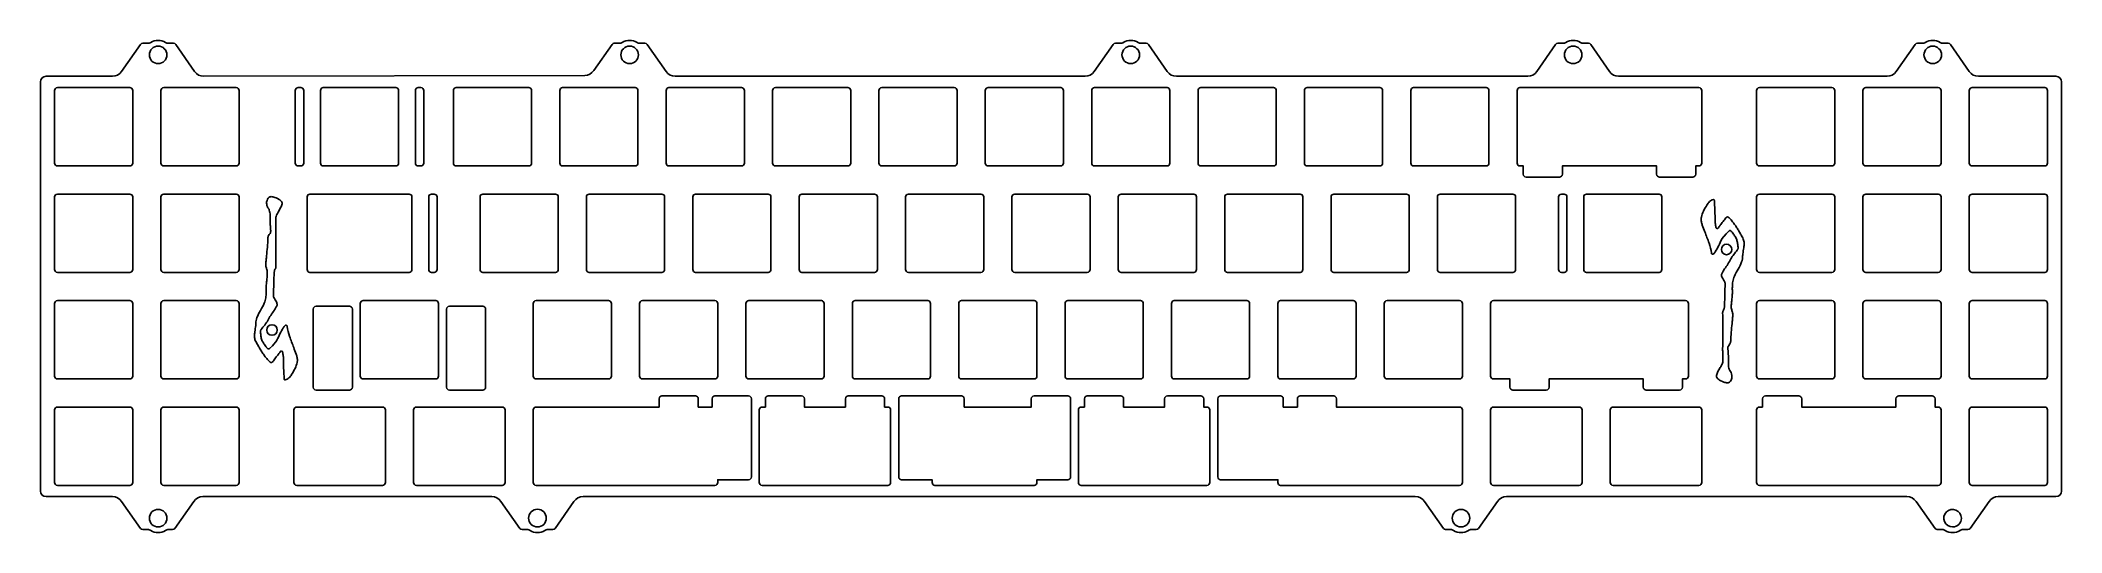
# Model space of a CAD drawing. Header units: millimetres. Extents: x 9 to 371, y 9 to 97.
import ezdxf

# ---------------------------------------------------------------- set-up
doc = ezdxf.new("R2010")
doc.units = ezdxf.units.MM
doc.header["$MEASUREMENT"] = 0

msp = doc.modelspace()

# ---------------------------------------------------------------- linework, layer by layer
for p, q in [((27.03, 96.52), (23.64, 91.69)), ((27.03, 96.52), (23.64, 91.69)), ((28.33, 96.74), (27.44, 96.74)), ((28.33, 96.74), (27.44, 96.74)), ((32.92, 96.74), (32.02, 96.74)), ((32.92, 96.74), (32.02, 96.74)), ((36.71, 91.69), (33.33, 96.52)), ((36.71, 91.69), (33.33, 96.52)), ((111.46, 96.52), (108.2, 91.86)), ((111.46, 96.52), (108.2, 91.86)), ((112.77, 96.74), (111.87, 96.74)), ((112.77, 96.74), (111.87, 96.74)), ((117.35, 96.74), (116.46, 96.74)), ((117.35, 96.74), (116.46, 96.74)), ((121.15, 91.69), (117.76, 96.52)), ((121.15, 91.69), (117.76, 96.52)), ((201.21, 96.52), (197.83, 91.69)), ((201.21, 96.52), (197.83, 91.69)), ((202.52, 96.74), (201.62, 96.74)), ((202.52, 96.74), (201.62, 96.74)), ((207.1, 96.74), (206.21, 96.74)), ((207.1, 96.74), (206.21, 96.74)), ((210.9, 91.69), (207.51, 96.52)), ((210.9, 91.69), (207.51, 96.52)), ((280.44, 96.52), (277.09, 91.7)), ((280.44, 96.52), (277.09, 91.7)), ((281.74, 96.74), (280.85, 96.74)), ((281.74, 96.74), (280.85, 96.74)), ((286.33, 96.74), (285.43, 96.74)), ((286.33, 96.74), (285.43, 96.74)), ((290.09, 91.7), (286.74, 96.52)), ((290.09, 91.7), (286.74, 96.52)), ((344.83, 96.52), (341.44, 91.69)), ((344.83, 96.52), (341.44, 91.69)), ((346.13, 96.74), (345.24, 96.74)), ((346.13, 96.74), (345.24, 96.74)), ((350.72, 96.74), (349.82, 96.74)), ((350.72, 96.74), (349.82, 96.74)), ((354.51, 91.69), (351.13, 96.52)), ((354.51, 91.69), (351.13, 96.52)), ((22, 90.84), (10.1, 90.84)), ((22, 90.84), (10.1, 90.84)), ((106.57, 91.01), (38.35, 90.84)), ((106.57, 91.01), (38.35, 90.84)), ((196.19, 90.84), (122.79, 90.84)), ((196.19, 90.84), (122.79, 90.84)), ((275.45, 90.84), (212.54, 90.84)), ((275.45, 90.84), (212.54, 90.84)), ((339.8, 90.84), (291.73, 90.84)), ((339.8, 90.84), (291.73, 90.84)), ((370.05, 90.84), (356.15, 90.84)), ((370.05, 90.84), (356.15, 90.84)), ((9.1, 89.84), (9.1, 16.64)), ((9.1, 89.84), (9.1, 16.64)), ((371.05, 16.64), (371.05, 89.84)), ((371.05, 16.64), (371.05, 89.84)), ((50.25, 64.81), (50.25, 66.02)), ((50.25, 64.81), (50.25, 66.02)), ((52.18, 67.4), (51.7, 66.56)), ((52.18, 67.4), (51.7, 66.56)), ((52.37, 68.01), (52.22, 67.48)), ((52.37, 68.01), (52.22, 67.48)), ((51.26, 62.28), (51.26, 62.08)), ((51.26, 62.28), (51.26, 62.08)), ((310.97, 62.66), (310.22, 61.75)), ((310.97, 62.66), (310.22, 61.75)), ((311.51, 63.18), (310.99, 62.68)), ((311.51, 63.18), (310.99, 62.68)), ((50.66, 42.65), (51.41, 43.56)), ((50.66, 42.65), (51.41, 43.56)), ((50.12, 42.13), (50.64, 42.63)), ((50.12, 42.13), (50.64, 42.63)), ((310.37, 43.03), (310.37, 43.23)), ((310.37, 43.03), (310.37, 43.23)), ((311.38, 40.5), (311.38, 39.29)), ((311.38, 40.5), (311.38, 39.29)), ((309.26, 37.3), (309.41, 37.83)), ((309.26, 37.3), (309.41, 37.83)), ((309.45, 37.91), (309.93, 38.75)), ((309.45, 37.91), (309.93, 38.75)), ((10.1, 15.64), (22, 15.64)), ((10.1, 15.64), (22, 15.64)), ((23.64, 14.78), (27.03, 9.95)), ((23.64, 14.78), (27.03, 9.95)), ((33.19, 9.95), (36.57, 14.78)), ((33.19, 9.95), (36.57, 14.78)), ((38.21, 15.64), (89.94, 15.64)), ((38.21, 15.64), (89.94, 15.64)), ((91.58, 14.78), (94.96, 9.95)), ((91.58, 14.78), (94.96, 9.95)), ((101.26, 9.95), (104.65, 14.78)), ((101.26, 9.95), (104.65, 14.78)), ((106.29, 15.64), (255.32, 15.64)), ((106.29, 15.64), (255.32, 15.64)), ((256.95, 14.78), (260.34, 9.95)), ((256.95, 14.78), (260.34, 9.95)), ((266.64, 9.95), (270.02, 14.78)), ((266.64, 9.95), (270.02, 14.78)), ((271.66, 15.64), (343.36, 15.64)), ((271.66, 15.64), (343.36, 15.64)), ((345, 14.78), (348.39, 9.95)), ((345, 14.78), (348.39, 9.95)), ((354.68, 9.95), (358.07, 14.78)), ((354.68, 9.95), (358.07, 14.78)), ((359.71, 15.64), (370.05, 15.64)), ((359.71, 15.64), (370.05, 15.64)), ((27.44, 9.74), (28.33, 9.74)), ((27.44, 9.74), (28.33, 9.74)), ((32.02, 9.74), (32.78, 9.74)), ((32.02, 9.74), (32.78, 9.74)), ((95.37, 9.74), (96.27, 9.74)), ((95.37, 9.74), (96.27, 9.74)), ((99.96, 9.74), (100.85, 9.74)), ((99.96, 9.74), (100.85, 9.74)), ((260.75, 9.74), (261.64, 9.74)), ((260.75, 9.74), (261.64, 9.74)), ((265.33, 9.74), (266.23, 9.74)), ((265.33, 9.74), (266.23, 9.74)), ((348.8, 9.74), (349.69, 9.74)), ((348.8, 9.74), (349.69, 9.74)), ((353.38, 9.74), (354.27, 9.74)), ((353.38, 9.74), (354.27, 9.74))]:
    msp.add_line(p, q)
for points in [[(11.63, 75.31, 0.414214), (12.13, 74.81), (25.13, 74.81, 0.414214), (25.63, 75.31), (25.63, 88.31, 0.414214), (25.13, 88.81), (12.13, 88.81, 0.414214), (11.63, 88.31)], [(11.63, 75.31, 0.414214), (12.13, 74.81), (25.13, 74.81, 0.414214), (25.63, 75.31), (25.63, 88.31, 0.414214), (25.13, 88.81), (12.13, 88.81, 0.414214), (11.63, 88.31)], [(44.18, 74.81, 0.414214), (44.68, 75.31), (44.68, 88.31, 0.414214), (44.18, 88.81), (31.18, 88.81, 0.414214), (30.68, 88.31), (30.68, 75.31, 0.414214), (31.18, 74.81)], [(44.18, 74.81, 0.414214), (44.68, 75.31), (44.68, 88.31, 0.414214), (44.18, 88.81), (31.18, 88.81, 0.414214), (30.68, 88.31), (30.68, 75.31, 0.414214), (31.18, 74.81)], [(55.25, 88.81, 0.414214), (54.75, 88.31), (54.75, 75.31, 0.414214), (55.25, 74.81), (55.75, 74.81, 0.414214), (56.25, 75.31), (56.25, 88.31, 0.414214), (55.75, 88.81)], [(55.25, 88.81, 0.414214), (54.75, 88.31), (54.75, 75.31, 0.414214), (55.25, 74.81), (55.75, 74.81, 0.414214), (56.25, 75.31), (56.25, 88.31, 0.414214), (55.75, 88.81)], [(59.75, 88.81, 0.414214), (59.25, 88.31), (59.25, 75.31, 0.414214), (59.75, 74.81), (72.75, 74.81, 0.414214), (73.25, 75.31), (73.25, 88.31, 0.414214), (72.75, 88.81)], [(59.75, 88.81, 0.414214), (59.25, 88.31), (59.25, 75.31, 0.414214), (59.75, 74.81), (72.75, 74.81, 0.414214), (73.25, 75.31), (73.25, 88.31, 0.414214), (72.75, 88.81)], [(76.25, 75.31), (76.25, 88.31, -0.414214), (76.75, 88.81), (77.25, 88.81, -0.414214), (77.75, 88.31), (77.75, 75.31, -0.414214), (77.25, 74.81), (76.75, 74.81, -0.414214)], [(76.25, 75.31), (76.25, 88.31, -0.414214), (76.75, 88.81), (77.25, 88.81, -0.414214), (77.75, 88.31), (77.75, 75.31, -0.414214), (77.25, 74.81), (76.75, 74.81, -0.414214)], [(97.06, 88.31), (97.06, 75.31, -0.414214), (96.56, 74.81), (83.56, 74.81, -0.414214), (83.06, 75.31), (83.06, 88.31, -0.414214), (83.56, 88.81), (96.56, 88.81, -0.414214)], [(97.06, 88.31), (97.06, 75.31, -0.414214), (96.56, 74.81), (83.56, 74.81, -0.414214), (83.06, 75.31), (83.06, 88.31, -0.414214), (83.56, 88.81), (96.56, 88.81, -0.414214)], [(116.11, 88.31, 0.414214), (115.61, 88.81), (102.61, 88.81, 0.414214), (102.11, 88.31), (102.11, 75.31, 0.414214), (102.61, 74.81), (115.61, 74.81, 0.414214), (116.11, 75.31)], [(116.11, 88.31, 0.414214), (115.61, 88.81), (102.61, 88.81, 0.414214), (102.11, 88.31), (102.11, 75.31, 0.414214), (102.61, 74.81), (115.61, 74.81, 0.414214), (116.11, 75.31)], [(134.66, 74.81), (121.66, 74.81, -0.414214), (121.16, 75.31), (121.16, 88.31, -0.414214), (121.66, 88.81), (134.66, 88.81, -0.414214), (135.16, 88.31), (135.16, 75.31, -0.414214)], [(134.66, 74.81), (121.66, 74.81, -0.414214), (121.16, 75.31), (121.16, 88.31, -0.414214), (121.66, 88.81), (134.66, 88.81, -0.414214), (135.16, 88.31), (135.16, 75.31, -0.414214)], [(140.71, 88.81), (153.71, 88.81, -0.414214), (154.21, 88.31), (154.21, 75.31, -0.414214), (153.71, 74.81), (140.71, 74.81, -0.414214), (140.21, 75.31), (140.21, 88.31, -0.414214)], [(140.71, 88.81), (153.71, 88.81, -0.414214), (154.21, 88.31), (154.21, 75.31, -0.414214), (153.71, 74.81), (140.71, 74.81, -0.414214), (140.21, 75.31), (140.21, 88.31, -0.414214)], [(173.26, 88.31), (173.26, 75.31, -0.414214), (172.76, 74.81), (159.76, 74.81, -0.414214), (159.26, 75.31), (159.26, 88.31, -0.414214), (159.76, 88.81), (172.76, 88.81, -0.414214)], [(173.26, 88.31), (173.26, 75.31, -0.414214), (172.76, 74.81), (159.76, 74.81, -0.414214), (159.26, 75.31), (159.26, 88.31, -0.414214), (159.76, 88.81), (172.76, 88.81, -0.414214)], [(191.81, 74.81, 0.414214), (192.31, 75.31), (192.31, 88.31, 0.414214), (191.81, 88.81), (178.81, 88.81, 0.414214), (178.31, 88.31), (178.31, 75.31, 0.414214), (178.81, 74.81)], [(191.81, 74.81, 0.414214), (192.31, 75.31), (192.31, 88.31, 0.414214), (191.81, 88.81), (178.81, 88.81, 0.414214), (178.31, 88.31), (178.31, 75.31, 0.414214), (178.81, 74.81)], [(211.36, 88.31, 0.414214), (210.86, 88.81), (197.86, 88.81, 0.414214), (197.36, 88.31), (197.36, 75.31, 0.414214), (197.86, 74.81), (210.86, 74.81, 0.414214), (211.36, 75.31)], [(211.36, 88.31, 0.414214), (210.86, 88.81), (197.86, 88.81, 0.414214), (197.36, 88.31), (197.36, 75.31, 0.414214), (197.86, 74.81), (210.86, 74.81, 0.414214), (211.36, 75.31)], [(230.41, 88.31), (230.41, 75.31, -0.414214), (229.91, 74.81), (216.91, 74.81, -0.414214), (216.41, 75.31), (216.41, 88.31, -0.414214), (216.91, 88.81), (229.91, 88.81, -0.414214)], [(230.41, 88.31), (230.41, 75.31, -0.414214), (229.91, 74.81), (216.91, 74.81, -0.414214), (216.41, 75.31), (216.41, 88.31, -0.414214), (216.91, 88.81), (229.91, 88.81, -0.414214)], [(235.46, 75.31), (235.46, 88.31, -0.414214), (235.96, 88.81), (248.96, 88.81, -0.414214), (249.46, 88.31), (249.46, 75.31, -0.414214), (248.96, 74.81), (235.96, 74.81, -0.414214)], [(235.46, 75.31), (235.46, 88.31, -0.414214), (235.96, 88.81), (248.96, 88.81, -0.414214), (249.46, 88.31), (249.46, 75.31, -0.414214), (248.96, 74.81), (235.96, 74.81, -0.414214)], [(268.51, 88.31, 0.414214), (268.01, 88.81), (255.01, 88.81, 0.414214), (254.51, 88.31), (254.51, 75.31, 0.414214), (255.01, 74.81), (268.01, 74.81, 0.414214), (268.51, 75.31)], [(268.51, 88.31, 0.414214), (268.01, 88.81), (255.01, 88.81, 0.414214), (254.51, 88.31), (254.51, 75.31, 0.414214), (255.01, 74.81), (268.01, 74.81, 0.414214), (268.51, 75.31)], [(306.61, 88.31, 0.414214), (306.11, 88.81), (274.06, 88.81, 0.414214), (273.56, 88.31), (273.56, 75.31, 0.414214), (274.06, 74.81), (274.65, 74.81), (274.65, 73.31, 0.414214), (275.15, 72.81), (281.15, 72.81, 0.414214), (281.65, 73.31), (281.65, 74.81), (298.53, 74.81), (298.53, 73.31, 0.414214), (299.03, 72.81), (305.03, 72.81, 0.414214), (305.53, 73.31), (305.53, 74.81), (306.11, 74.81, 0.414214), (306.61, 75.31)], [(306.61, 88.31, 0.414214), (306.11, 88.81), (274.06, 88.81, 0.414214), (273.56, 88.31), (273.56, 75.31, 0.414214), (274.06, 74.81), (274.65, 74.81), (274.65, 73.31, 0.414214), (275.15, 72.81), (281.15, 72.81, 0.414214), (281.65, 73.31), (281.65, 74.81), (298.53, 74.81), (298.53, 73.31, 0.414214), (299.03, 72.81), (305.03, 72.81, 0.414214), (305.53, 73.31), (305.53, 74.81), (306.11, 74.81, 0.414214), (306.61, 75.31)], [(316.43, 75.31, 0.414214), (316.93, 74.81), (329.93, 74.81, 0.414214), (330.43, 75.31), (330.43, 88.31, 0.414214), (329.93, 88.81), (316.93, 88.81, 0.414214), (316.43, 88.31)], [(316.43, 75.31, 0.414214), (316.93, 74.81), (329.93, 74.81, 0.414214), (330.43, 75.31), (330.43, 88.31, 0.414214), (329.93, 88.81), (316.93, 88.81, 0.414214), (316.43, 88.31)], [(335.48, 75.31), (335.48, 88.31, -0.414214), (335.98, 88.81), (348.98, 88.81, -0.414214), (349.48, 88.31), (349.48, 75.31, -0.414214), (348.98, 74.81), (335.98, 74.81, -0.414214)], [(335.48, 75.31), (335.48, 88.31, -0.414214), (335.98, 88.81), (348.98, 88.81, -0.414214), (349.48, 88.31), (349.48, 75.31, -0.414214), (348.98, 74.81), (335.98, 74.81, -0.414214)], [(368.53, 88.31), (368.53, 75.31, -0.414214), (368.03, 74.81), (355.03, 74.81, -0.414214), (354.53, 75.31), (354.53, 88.31, -0.414214), (355.03, 88.81), (368.03, 88.81, -0.414214)], [(368.53, 88.31), (368.53, 75.31, -0.414214), (368.03, 74.81), (355.03, 74.81, -0.414214), (354.53, 75.31), (354.53, 88.31, -0.414214), (355.03, 88.81), (368.03, 88.81, -0.414214)], [(12.13, 69.76, 0.414214), (11.63, 69.26), (11.63, 56.26, 0.414214), (12.13, 55.76), (25.13, 55.76, 0.414214), (25.63, 56.26), (25.63, 69.26, 0.414214), (25.13, 69.76)], [(12.13, 69.76, 0.414214), (11.63, 69.26), (11.63, 56.26, 0.414214), (12.13, 55.76), (25.13, 55.76, 0.414214), (25.63, 56.26), (25.63, 69.26, 0.414214), (25.13, 69.76)], [(44.18, 55.76), (31.18, 55.76, -0.414214), (30.68, 56.26), (30.68, 69.26, -0.414214), (31.18, 69.76), (44.18, 69.76, -0.414214), (44.68, 69.26), (44.68, 56.26, -0.414214)], [(44.18, 55.76), (31.18, 55.76, -0.414214), (30.68, 56.26), (30.68, 69.26, -0.414214), (31.18, 69.76), (44.18, 69.76, -0.414214), (44.68, 69.26), (44.68, 56.26, -0.414214)], [(57.37, 69.76), (75.13, 69.76, -0.414214), (75.63, 69.26), (75.63, 56.26, -0.414214), (75.13, 55.76), (57.37, 55.76, -0.414214), (56.87, 56.26), (56.87, 69.26, -0.414214)], [(57.37, 69.76), (75.13, 69.76, -0.414214), (75.63, 69.26), (75.63, 56.26, -0.414214), (75.13, 55.76), (57.37, 55.76, -0.414214), (56.87, 56.26), (56.87, 69.26, -0.414214)], [(78.63, 56.26), (78.63, 69.26, -0.414214), (79.13, 69.76), (79.63, 69.76, -0.414214), (80.13, 69.26), (80.13, 56.26, -0.414214), (79.63, 55.76), (79.13, 55.76, -0.414214)], [(78.63, 56.26), (78.63, 69.26, -0.414214), (79.13, 69.76), (79.63, 69.76, -0.414214), (80.13, 69.26), (80.13, 56.26, -0.414214), (79.63, 55.76), (79.13, 55.76, -0.414214)], [(101.83, 69.26, 0.414214), (101.33, 69.76), (88.33, 69.76, 0.414214), (87.83, 69.26), (87.83, 56.26, 0.414214), (88.33, 55.76), (101.33, 55.76, 0.414214), (101.83, 56.26)], [(101.83, 69.26, 0.414214), (101.33, 69.76), (88.33, 69.76, 0.414214), (87.83, 69.26), (87.83, 56.26, 0.414214), (88.33, 55.76), (101.33, 55.76, 0.414214), (101.83, 56.26)], [(120.38, 55.76, 0.414214), (120.88, 56.26), (120.88, 69.26, 0.414214), (120.38, 69.76), (107.38, 69.76, 0.414214), (106.88, 69.26), (106.88, 56.26, 0.414214), (107.38, 55.76)], [(120.38, 55.76, 0.414214), (120.88, 56.26), (120.88, 69.26, 0.414214), (120.38, 69.76), (107.38, 69.76, 0.414214), (106.88, 69.26), (106.88, 56.26, 0.414214), (107.38, 55.76)], [(126.43, 69.76), (139.43, 69.76, -0.414214), (139.93, 69.26), (139.93, 56.26, -0.414214), (139.43, 55.76), (126.43, 55.76, -0.414214), (125.93, 56.26), (125.93, 69.26, -0.414214)], [(126.43, 69.76), (139.43, 69.76, -0.414214), (139.93, 69.26), (139.93, 56.26, -0.414214), (139.43, 55.76), (126.43, 55.76, -0.414214), (125.93, 56.26), (125.93, 69.26, -0.414214)], [(158.98, 69.26), (158.98, 56.26, -0.414214), (158.48, 55.76), (145.48, 55.76, -0.414214), (144.98, 56.26), (144.98, 69.26, -0.414214), (145.48, 69.76), (158.48, 69.76, -0.414214)], [(158.98, 69.26), (158.98, 56.26, -0.414214), (158.48, 55.76), (145.48, 55.76, -0.414214), (144.98, 56.26), (144.98, 69.26, -0.414214), (145.48, 69.76), (158.48, 69.76, -0.414214)], [(178.03, 69.26, 0.414214), (177.53, 69.76), (164.53, 69.76, 0.414214), (164.03, 69.26), (164.03, 56.26, 0.414214), (164.53, 55.76), (177.53, 55.76, 0.414214), (178.03, 56.26)], [(178.03, 69.26, 0.414214), (177.53, 69.76), (164.53, 69.76, 0.414214), (164.03, 69.26), (164.03, 56.26, 0.414214), (164.53, 55.76), (177.53, 55.76, 0.414214), (178.03, 56.26)], [(196.58, 55.76, 0.414214), (197.08, 56.26), (197.08, 69.26, 0.414214), (196.58, 69.76), (183.58, 69.76, 0.414214), (183.08, 69.26), (183.08, 56.26, 0.414214), (183.58, 55.76)], [(196.58, 55.76, 0.414214), (197.08, 56.26), (197.08, 69.26, 0.414214), (196.58, 69.76), (183.58, 69.76, 0.414214), (183.08, 69.26), (183.08, 56.26, 0.414214), (183.58, 55.76)], [(215.63, 55.76), (202.63, 55.76, -0.414214), (202.13, 56.26), (202.13, 69.26, -0.414214), (202.63, 69.76), (215.63, 69.76, -0.414214), (216.13, 69.26), (216.13, 56.26, -0.414214)], [(215.63, 55.76), (202.63, 55.76, -0.414214), (202.13, 56.26), (202.13, 69.26, -0.414214), (202.63, 69.76), (215.63, 69.76, -0.414214), (216.13, 69.26), (216.13, 56.26, -0.414214)], [(235.18, 69.26, 0.414214), (234.68, 69.76), (221.68, 69.76, 0.414214), (221.18, 69.26), (221.18, 56.26, 0.414214), (221.68, 55.76), (234.68, 55.76, 0.414214), (235.18, 56.26)], [(235.18, 69.26, 0.414214), (234.68, 69.76), (221.68, 69.76, 0.414214), (221.18, 69.26), (221.18, 56.26, 0.414214), (221.68, 55.76), (234.68, 55.76, 0.414214), (235.18, 56.26)], [(253.73, 55.76, 0.414214), (254.23, 56.26), (254.23, 69.26, 0.414214), (253.73, 69.76), (240.73, 69.76, 0.414214), (240.23, 69.26), (240.23, 56.26, 0.414214), (240.73, 55.76)], [(253.73, 55.76, 0.414214), (254.23, 56.26), (254.23, 69.26, 0.414214), (253.73, 69.76), (240.73, 69.76, 0.414214), (240.23, 69.26), (240.23, 56.26, 0.414214), (240.73, 55.76)], [(273.28, 69.26, 0.414214), (272.78, 69.76), (259.78, 69.76, 0.414214), (259.28, 69.26), (259.28, 56.26, 0.414214), (259.78, 55.76), (272.78, 55.76, 0.414214), (273.28, 56.26)], [(273.28, 69.26, 0.414214), (272.78, 69.76), (259.78, 69.76, 0.414214), (259.28, 69.26), (259.28, 56.26, 0.414214), (259.78, 55.76), (272.78, 55.76, 0.414214), (273.28, 56.26)], [(281.47, 69.76), (281.97, 69.76, -0.414214), (282.47, 69.26), (282.47, 56.26, -0.414214), (281.97, 55.76), (281.47, 55.76, -0.414214), (280.97, 56.26), (280.97, 69.26, -0.414214)], [(281.47, 69.76), (281.97, 69.76, -0.414214), (282.47, 69.26), (282.47, 56.26, -0.414214), (281.97, 55.76), (281.47, 55.76, -0.414214), (280.97, 56.26), (280.97, 69.26, -0.414214)], [(299.47, 69.26, 0.414214), (298.97, 69.76), (285.97, 69.76, 0.414214), (285.47, 69.26), (285.47, 56.26, 0.414214), (285.97, 55.76), (298.97, 55.76, 0.414214), (299.47, 56.26)], [(299.47, 69.26, 0.414214), (298.97, 69.76), (285.97, 69.76, 0.414214), (285.47, 69.26), (285.47, 56.26, 0.414214), (285.97, 55.76), (298.97, 55.76, 0.414214), (299.47, 56.26)], [(316.93, 69.76, 0.414214), (316.43, 69.26), (316.43, 56.26, 0.414214), (316.93, 55.76), (329.93, 55.76, 0.414214), (330.43, 56.26), (330.43, 69.26, 0.414214), (329.93, 69.76)], [(316.93, 69.76, 0.414214), (316.43, 69.26), (316.43, 56.26, 0.414214), (316.93, 55.76), (329.93, 55.76, 0.414214), (330.43, 56.26), (330.43, 69.26, 0.414214), (329.93, 69.76)], [(335.98, 69.76, 0.414214), (335.48, 69.26), (335.48, 56.26, 0.414214), (335.98, 55.76), (348.98, 55.76, 0.414214), (349.48, 56.26), (349.48, 69.26, 0.414214), (348.98, 69.76)], [(335.98, 69.76, 0.414214), (335.48, 69.26), (335.48, 56.26, 0.414214), (335.98, 55.76), (348.98, 55.76, 0.414214), (349.48, 56.26), (349.48, 69.26, 0.414214), (348.98, 69.76)], [(368.03, 55.76, 0.414214), (368.53, 56.26), (368.53, 69.26, 0.414214), (368.03, 69.76), (355.03, 69.76, 0.414214), (354.53, 69.26), (354.53, 56.26, 0.414214), (355.03, 55.76)], [(368.03, 55.76, 0.414214), (368.53, 56.26), (368.53, 69.26, 0.414214), (368.03, 69.76), (355.03, 69.76, 0.414214), (354.53, 69.26), (354.53, 56.26, 0.414214), (355.03, 55.76)], [(25.13, 36.71, 0.414214), (25.63, 37.21), (25.63, 50.21, 0.414214), (25.13, 50.71), (12.13, 50.71, 0.414214), (11.63, 50.21), (11.63, 37.21, 0.414214), (12.13, 36.71)], [(25.13, 36.71, 0.414214), (25.63, 37.21), (25.63, 50.21, 0.414214), (25.13, 50.71), (12.13, 50.71, 0.414214), (11.63, 50.21), (11.63, 37.21, 0.414214), (12.13, 36.71)], [(44.18, 36.71, 0.414214), (44.68, 37.21), (44.68, 50.21, 0.414214), (44.18, 50.71), (31.18, 50.71, 0.414214), (30.68, 50.21), (30.68, 37.21, 0.414214), (31.18, 36.71)], [(44.18, 36.71, 0.414214), (44.68, 37.21), (44.68, 50.21, 0.414214), (44.18, 50.71), (31.18, 50.71, 0.414214), (30.68, 50.21), (30.68, 37.21, 0.414214), (31.18, 36.71)], [(66.89, 50.71, 0.414214), (66.39, 50.21), (66.39, 37.21, 0.414214), (66.89, 36.71), (79.89, 36.71, 0.414214), (80.39, 37.21), (80.39, 50.21, 0.414214), (79.89, 50.71)], [(66.89, 50.71, 0.414214), (66.39, 50.21), (66.39, 37.21, 0.414214), (66.89, 36.71), (79.89, 36.71, 0.414214), (80.39, 37.21), (80.39, 50.21, 0.414214), (79.89, 50.71)], [(111.35, 50.21), (111.35, 37.21, -0.414214), (110.85, 36.71), (97.85, 36.71, -0.414214), (97.35, 37.21), (97.35, 50.21, -0.414214), (97.85, 50.71), (110.85, 50.71, -0.414214)], [(111.35, 50.21), (111.35, 37.21, -0.414214), (110.85, 36.71), (97.85, 36.71, -0.414214), (97.35, 37.21), (97.35, 50.21, -0.414214), (97.85, 50.71), (110.85, 50.71, -0.414214)], [(130.4, 50.21), (130.4, 37.21, -0.414214), (129.9, 36.71), (116.9, 36.71, -0.414214), (116.4, 37.21), (116.4, 50.21, -0.414214), (116.9, 50.71), (129.9, 50.71, -0.414214)], [(130.4, 50.21), (130.4, 37.21, -0.414214), (129.9, 36.71), (116.9, 36.71, -0.414214), (116.4, 37.21), (116.4, 50.21, -0.414214), (116.9, 50.71), (129.9, 50.71, -0.414214)], [(149.45, 50.21, 0.414214), (148.95, 50.71), (135.95, 50.71, 0.414214), (135.45, 50.21), (135.45, 37.21, 0.414214), (135.95, 36.71), (148.95, 36.71, 0.414214), (149.45, 37.21)], [(149.45, 50.21, 0.414214), (148.95, 50.71), (135.95, 50.71, 0.414214), (135.45, 50.21), (135.45, 37.21, 0.414214), (135.95, 36.71), (148.95, 36.71, 0.414214), (149.45, 37.21)], [(168, 36.71), (155, 36.71, -0.414214), (154.5, 37.21), (154.5, 50.21, -0.414214), (155, 50.71), (168, 50.71, -0.414214), (168.5, 50.21), (168.5, 37.21, -0.414214)], [(168, 36.71), (155, 36.71, -0.414214), (154.5, 37.21), (154.5, 50.21, -0.414214), (155, 50.71), (168, 50.71, -0.414214), (168.5, 50.21), (168.5, 37.21, -0.414214)], [(187.55, 50.21), (187.55, 37.21, -0.414214), (187.05, 36.71), (174.05, 36.71, -0.414214), (173.55, 37.21), (173.55, 50.21, -0.414214), (174.05, 50.71), (187.05, 50.71, -0.414214)], [(187.55, 50.21), (187.55, 37.21, -0.414214), (187.05, 36.71), (174.05, 36.71, -0.414214), (173.55, 37.21), (173.55, 50.21, -0.414214), (174.05, 50.71), (187.05, 50.71, -0.414214)], [(193.1, 50.71), (206.1, 50.71, -0.414214), (206.6, 50.21), (206.6, 37.21, -0.414214), (206.1, 36.71), (193.1, 36.71, -0.414214), (192.6, 37.21), (192.6, 50.21, -0.414214)], [(193.1, 50.71), (206.1, 50.71, -0.414214), (206.6, 50.21), (206.6, 37.21, -0.414214), (206.1, 36.71), (193.1, 36.71, -0.414214), (192.6, 37.21), (192.6, 50.21, -0.414214)], [(211.65, 37.21), (211.65, 50.21, -0.414214), (212.15, 50.71), (225.15, 50.71, -0.414214), (225.65, 50.21), (225.65, 37.21, -0.414214), (225.15, 36.71), (212.15, 36.71, -0.414214)], [(211.65, 37.21), (211.65, 50.21, -0.414214), (212.15, 50.71), (225.15, 50.71, -0.414214), (225.65, 50.21), (225.65, 37.21, -0.414214), (225.15, 36.71), (212.15, 36.71, -0.414214)], [(244.2, 36.71, 0.414214), (244.7, 37.21), (244.7, 50.21, 0.414214), (244.2, 50.71), (231.2, 50.71, 0.414214), (230.7, 50.21), (230.7, 37.21, 0.414214), (231.2, 36.71)], [(244.2, 36.71, 0.414214), (244.7, 37.21), (244.7, 50.21, 0.414214), (244.2, 50.71), (231.2, 50.71, 0.414214), (230.7, 50.21), (230.7, 37.21, 0.414214), (231.2, 36.71)], [(249.75, 37.21, 0.414214), (250.25, 36.71), (263.25, 36.71, 0.414214), (263.75, 37.21), (263.75, 50.21, 0.414214), (263.25, 50.71), (250.25, 50.71, 0.414214), (249.75, 50.21)], [(249.75, 37.21, 0.414214), (250.25, 36.71), (263.25, 36.71, 0.414214), (263.75, 37.21), (263.75, 50.21, 0.414214), (263.25, 50.71), (250.25, 50.71, 0.414214), (249.75, 50.21)], [(268.8, 37.21, 0.414214), (269.3, 36.71), (272.27, 36.71), (272.27, 35.21, 0.414214), (272.77, 34.71), (278.77, 34.71, 0.414214), (279.27, 35.21), (279.27, 36.71), (296.15, 36.71), (296.15, 35.21, 0.414214), (296.65, 34.71), (302.65, 34.71, 0.414214), (303.15, 35.21), (303.15, 36.71), (303.73, 36.71, 0.414214), (304.23, 37.21), (304.23, 50.21, 0.414214), (303.73, 50.71), (269.3, 50.71, 0.414214), (268.8, 50.21)], [(268.8, 37.21, 0.414214), (269.3, 36.71), (272.27, 36.71), (272.27, 35.21, 0.414214), (272.77, 34.71), (278.77, 34.71, 0.414214), (279.27, 35.21), (279.27, 36.71), (296.15, 36.71), (296.15, 35.21, 0.414214), (296.65, 34.71), (302.65, 34.71, 0.414214), (303.15, 35.21), (303.15, 36.71), (303.73, 36.71, 0.414214), (304.23, 37.21), (304.23, 50.21, 0.414214), (303.73, 50.71), (269.3, 50.71, 0.414214), (268.8, 50.21)], [(316.43, 37.21), (316.43, 50.21, -0.414214), (316.93, 50.71), (329.93, 50.71, -0.414214), (330.43, 50.21), (330.43, 37.21, -0.414214), (329.93, 36.71), (316.93, 36.71, -0.414214)], [(316.43, 37.21), (316.43, 50.21, -0.414214), (316.93, 50.71), (329.93, 50.71, -0.414214), (330.43, 50.21), (330.43, 37.21, -0.414214), (329.93, 36.71), (316.93, 36.71, -0.414214)], [(348.98, 36.71, 0.414214), (349.48, 37.21), (349.48, 50.21, 0.414214), (348.98, 50.71), (335.98, 50.71, 0.414214), (335.48, 50.21), (335.48, 37.21, 0.414214), (335.98, 36.71)], [(348.98, 36.71, 0.414214), (349.48, 37.21), (349.48, 50.21, 0.414214), (348.98, 50.71), (335.98, 50.71, 0.414214), (335.48, 50.21), (335.48, 37.21, 0.414214), (335.98, 36.71)], [(368.03, 36.71), (355.03, 36.71, -0.414214), (354.53, 37.21), (354.53, 50.21, -0.414214), (355.03, 50.71), (368.03, 50.71, -0.414214), (368.53, 50.21), (368.53, 37.21, -0.414214)], [(368.03, 36.71), (355.03, 36.71, -0.414214), (354.53, 37.21), (354.53, 50.21, -0.414214), (355.03, 50.71), (368.03, 50.71, -0.414214), (368.53, 50.21), (368.53, 37.21, -0.414214)], [(58.46, 49.71), (64.46, 49.71, -0.414214), (64.96, 49.21), (64.96, 35.21, -0.414214), (64.46, 34.71), (58.46, 34.71, -0.414214), (57.96, 35.21), (57.96, 49.21, -0.414214)], [(58.46, 49.71), (64.46, 49.71, -0.414214), (64.96, 49.21), (64.96, 35.21, -0.414214), (64.46, 34.71), (58.46, 34.71, -0.414214), (57.96, 35.21), (57.96, 49.21, -0.414214)], [(88.33, 34.71, 0.414214), (88.83, 35.21), (88.83, 49.21, 0.414214), (88.33, 49.71), (82.33, 49.71, 0.414214), (81.83, 49.21), (81.83, 35.21, 0.414214), (82.33, 34.71)], [(88.33, 34.71, 0.414214), (88.83, 35.21), (88.83, 49.21, 0.414214), (88.33, 49.71), (82.33, 49.71, 0.414214), (81.83, 49.21), (81.83, 35.21, 0.414214), (82.33, 34.71)], [(120.4, 33.66), (126.4, 33.66, -0.414214), (126.9, 33.16), (126.9, 31.66), (129.39, 31.66), (129.39, 33.16, -0.414214), (129.89, 33.66), (135.93, 33.66, -0.414214), (136.43, 33.16), (136.43, 19.16, -0.414214), (135.93, 18.66), (130.4, 18.66), (130.4, 18.16, -0.414214), (129.9, 17.66), (97.85, 17.66, -0.414214), (97.35, 18.16), (97.35, 31.16, -0.414214), (97.85, 31.66), (119.9, 31.66), (119.9, 33.16, -0.414214)], [(120.4, 33.66), (126.4, 33.66, -0.414214), (126.9, 33.16), (126.9, 31.66), (129.39, 31.66), (129.39, 33.16, -0.414214), (129.89, 33.66), (135.93, 33.66, -0.414214), (136.43, 33.16), (136.43, 19.16, -0.414214), (135.93, 18.66), (130.4, 18.66), (130.4, 18.16, -0.414214), (129.9, 17.66), (97.85, 17.66, -0.414214), (97.35, 18.16), (97.35, 31.16, -0.414214), (97.85, 31.66), (119.9, 31.66), (119.9, 33.16, -0.414214)], [(160.86, 17.66), (138.33, 17.66, -0.414214), (137.83, 18.16), (137.83, 31.16, -0.414214), (138.33, 31.66), (138.92, 31.66), (138.92, 33.16, -0.414214), (139.42, 33.66), (145.42, 33.66, -0.414214), (145.92, 33.16), (145.92, 31.66), (153.27, 31.66), (153.27, 33.16, -0.414214), (153.77, 33.66), (159.77, 33.66, -0.414214), (160.27, 33.16), (160.27, 31.66), (160.86, 31.66, -0.414214), (161.36, 31.16), (161.36, 18.16, -0.414214)], [(160.86, 17.66), (138.33, 17.66, -0.414214), (137.83, 18.16), (137.83, 31.16, -0.414214), (138.33, 31.66), (138.92, 31.66), (138.92, 33.16, -0.414214), (139.42, 33.66), (145.42, 33.66, -0.414214), (145.92, 33.16), (145.92, 31.66), (153.27, 31.66), (153.27, 33.16, -0.414214), (153.77, 33.66), (159.77, 33.66, -0.414214), (160.27, 33.16), (160.27, 31.66), (160.86, 31.66, -0.414214), (161.36, 31.16), (161.36, 18.16, -0.414214)], [(193.08, 18.66, 0.414214), (193.58, 19.16), (193.58, 33.16, 0.414214), (193.08, 33.66), (187.04, 33.66, 0.414214), (186.54, 33.16), (186.54, 31.66), (174.53, 31.66), (174.53, 33.16, 0.414214), (174.03, 33.66), (163.3, 33.66, 0.414214), (162.8, 33.16), (162.8, 19.16, 0.414214), (163.3, 18.66), (168.79, 18.66), (168.79, 18.16, 0.414214), (169.29, 17.66), (187.05, 17.66, 0.414214), (187.55, 18.16), (187.55, 18.66)], [(193.08, 18.66, 0.414214), (193.58, 19.16), (193.58, 33.16, 0.414214), (193.08, 33.66), (187.04, 33.66, 0.414214), (186.54, 33.16), (186.54, 31.66), (174.53, 31.66), (174.53, 33.16, 0.414214), (174.03, 33.66), (163.3, 33.66, 0.414214), (162.8, 33.16), (162.8, 19.16, 0.414214), (163.3, 18.66), (168.79, 18.66), (168.79, 18.16, 0.414214), (169.29, 17.66), (187.05, 17.66, 0.414214), (187.55, 18.16), (187.55, 18.66)], [(203.07, 31.66), (210.42, 31.66), (210.42, 33.16, -0.414214), (210.92, 33.66), (216.92, 33.66, -0.414214), (217.42, 33.16), (217.42, 31.66), (218.01, 31.66, -0.414214), (218.51, 31.16), (218.51, 18.16, -0.414214), (218.01, 17.66), (195.48, 17.66, -0.414214), (194.98, 18.16), (194.98, 31.16, -0.414214), (195.48, 31.66), (196.07, 31.66), (196.07, 33.16, -0.414214), (196.57, 33.66), (202.57, 33.66, -0.414214), (203.07, 33.16)], [(203.07, 31.66), (210.42, 31.66), (210.42, 33.16, -0.414214), (210.92, 33.66), (216.92, 33.66, -0.414214), (217.42, 33.16), (217.42, 31.66), (218.01, 31.66, -0.414214), (218.51, 31.16), (218.51, 18.16, -0.414214), (218.01, 17.66), (195.48, 17.66, -0.414214), (194.98, 18.16), (194.98, 31.16, -0.414214), (195.48, 31.66), (196.07, 31.66), (196.07, 33.16, -0.414214), (196.57, 33.66), (202.57, 33.66, -0.414214), (203.07, 33.16)], [(231.68, 31.66), (234.2, 31.66), (234.2, 33.16, -0.414214), (234.7, 33.66), (240.7, 33.66, -0.414214), (241.2, 33.16), (241.2, 31.66), (263.25, 31.66, -0.414214), (263.75, 31.16), (263.75, 18.16, -0.414214), (263.25, 17.66), (231.2, 17.66, -0.414214), (230.7, 18.16), (230.7, 18.66), (220.45, 18.66, -0.414214), (219.95, 19.16), (219.95, 33.16, -0.414214), (220.45, 33.66), (231.18, 33.66, -0.414214), (231.68, 33.16)], [(231.68, 31.66), (234.2, 31.66), (234.2, 33.16, -0.414214), (234.7, 33.66), (240.7, 33.66, -0.414214), (241.2, 33.16), (241.2, 31.66), (263.25, 31.66, -0.414214), (263.75, 31.16), (263.75, 18.16, -0.414214), (263.25, 17.66), (231.2, 17.66, -0.414214), (230.7, 18.16), (230.7, 18.66), (220.45, 18.66, -0.414214), (219.95, 19.16), (219.95, 33.16, -0.414214), (220.45, 33.66), (231.18, 33.66, -0.414214), (231.68, 33.16)], [(317.51, 31.66), (317.51, 33.16, -0.414214), (318.01, 33.66), (324.01, 33.66, -0.414214), (324.51, 33.16), (324.51, 31.66), (341.39, 31.66), (341.39, 33.16, -0.414214), (341.89, 33.66), (347.89, 33.66, -0.414214), (348.39, 33.16), (348.39, 31.66), (348.98, 31.66, -0.414214), (349.48, 31.16), (349.48, 18.16, -0.414214), (348.98, 17.66), (316.93, 17.66, -0.414214), (316.43, 18.16), (316.43, 31.16, -0.414214), (316.93, 31.66)], [(317.51, 31.66), (317.51, 33.16, -0.414214), (318.01, 33.66), (324.01, 33.66, -0.414214), (324.51, 33.16), (324.51, 31.66), (341.39, 31.66), (341.39, 33.16, -0.414214), (341.89, 33.66), (347.89, 33.66, -0.414214), (348.39, 33.16), (348.39, 31.66), (348.98, 31.66, -0.414214), (349.48, 31.16), (349.48, 18.16, -0.414214), (348.98, 17.66), (316.93, 17.66, -0.414214), (316.43, 18.16), (316.43, 31.16, -0.414214), (316.93, 31.66)], [(25.13, 17.66, 0.414214), (25.63, 18.16), (25.63, 31.16, 0.414214), (25.13, 31.66), (12.13, 31.66, 0.414214), (11.63, 31.16), (11.63, 18.16, 0.414214), (12.13, 17.66)], [(25.13, 17.66, 0.414214), (25.63, 18.16), (25.63, 31.16, 0.414214), (25.13, 31.66), (12.13, 31.66, 0.414214), (11.63, 31.16), (11.63, 18.16, 0.414214), (12.13, 17.66)], [(30.68, 18.16), (30.68, 31.16, -0.414214), (31.18, 31.66), (44.18, 31.66, -0.414214), (44.68, 31.16), (44.68, 18.16, -0.414214), (44.18, 17.66), (31.18, 17.66, -0.414214)], [(30.68, 18.16), (30.68, 31.16, -0.414214), (31.18, 31.66), (44.18, 31.66, -0.414214), (44.68, 31.16), (44.68, 18.16, -0.414214), (44.18, 17.66), (31.18, 17.66, -0.414214)], [(70.37, 17.66, 0.414214), (70.87, 18.16), (70.87, 31.16, 0.414214), (70.37, 31.66), (54.99, 31.66, 0.414214), (54.49, 31.16), (54.49, 18.16, 0.414214), (54.99, 17.66)], [(70.37, 17.66, 0.414214), (70.87, 18.16), (70.87, 31.16, 0.414214), (70.37, 31.66), (54.99, 31.66, 0.414214), (54.49, 31.16), (54.49, 18.16, 0.414214), (54.99, 17.66)], [(75.92, 18.16), (75.92, 31.16, -0.414214), (76.42, 31.66), (91.8, 31.66, -0.414214), (92.3, 31.16), (92.3, 18.16, -0.414214), (91.8, 17.66), (76.42, 17.66, -0.414214)], [(75.92, 18.16), (75.92, 31.16, -0.414214), (76.42, 31.66), (91.8, 31.66, -0.414214), (92.3, 31.16), (92.3, 18.16, -0.414214), (91.8, 17.66), (76.42, 17.66, -0.414214)], [(269.3, 31.66, 0.414214), (268.8, 31.16), (268.8, 18.16, 0.414214), (269.3, 17.66), (284.68, 17.66, 0.414214), (285.18, 18.16), (285.18, 31.16, 0.414214), (284.68, 31.66)], [(269.3, 31.66, 0.414214), (268.8, 31.16), (268.8, 18.16, 0.414214), (269.3, 17.66), (284.68, 17.66, 0.414214), (285.18, 18.16), (285.18, 31.16, 0.414214), (284.68, 31.66)], [(306.11, 17.66, 0.414214), (306.61, 18.16), (306.61, 31.16, 0.414214), (306.11, 31.66), (290.73, 31.66, 0.414214), (290.23, 31.16), (290.23, 18.16, 0.414214), (290.73, 17.66)], [(306.11, 17.66, 0.414214), (306.61, 18.16), (306.61, 31.16, 0.414214), (306.11, 31.66), (290.73, 31.66, 0.414214), (290.23, 31.16), (290.23, 18.16, 0.414214), (290.73, 17.66)], [(355.03, 31.66), (368.03, 31.66, -0.414214), (368.53, 31.16), (368.53, 18.16, -0.414214), (368.03, 17.66), (355.03, 17.66, -0.414214), (354.53, 18.16), (354.53, 31.16, -0.414214)], [(355.03, 31.66), (368.03, 31.66, -0.414214), (368.53, 31.16), (368.53, 18.16, -0.414214), (368.03, 17.66), (355.03, 17.66, -0.414214), (354.53, 18.16), (354.53, 31.16, -0.414214)], [(353.11, 11.8), (353.11, 11.78, -0.41103), (351.54, 10.22, -2.414267)], [(353.11, 11.8), (353.11, 11.78, -0.41103), (351.54, 10.22, -2.414267)]]:
    msp.add_lwpolyline(points, format="xyb", close=True)
for centre, radius in [((30.18, 94.67), 1.57), ((30.18, 94.67), 1.57), ((114.61, 94.67), 1.57), ((114.61, 94.67), 1.57), ((204.36, 94.67), 1.57), ((204.36, 94.67), 1.57), ((283.59, 94.67), 1.57), ((283.59, 94.67), 1.57), ((347.98, 94.67), 1.57), ((347.98, 94.67), 1.57), ((311.06, 59.86), 0.935), ((311.06, 59.86), 0.935), ((50.57, 45.45), 0.935), ((50.57, 45.45), 0.935), ((30.18, 11.8), 1.57), ((30.18, 11.8), 1.57), ((98.11, 11.8), 1.58), ((98.11, 11.8), 1.58), ((263.49, 11.8), 1.57), ((263.49, 11.8), 1.57)]:
    msp.add_circle(centre, radius)
for centre, radius, start, end in [((27.44, 96.24), 0.5, 90, 145), ((27.44, 96.24), 0.5, 90, 145), ((30.18, 94.67), 2.58, 58.9418, 121.0582), ((30.18, 94.67), 2.58, 58.9418, 121.0582), ((32.92, 96.24), 0.5, 35, 90), ((32.92, 96.24), 0.5, 35, 90), ((111.87, 96.24), 0.5, 90, 145), ((111.87, 96.24), 0.5, 90, 145), ((114.61, 94.67), 2.58, 58.9418, 121.0582), ((114.61, 94.67), 2.58, 58.9418, 121.0582), ((117.35, 96.24), 0.5, 35, 90), ((117.35, 96.24), 0.5, 35, 90), ((201.62, 96.24), 0.5, 90, 145), ((201.62, 96.24), 0.5, 90, 145), ((204.36, 94.67), 2.58, 58.9418, 121.0582), ((204.36, 94.67), 2.58, 58.9418, 121.0582), ((207.1, 96.24), 0.5, 35, 90), ((207.1, 96.24), 0.5, 35, 90), ((280.85, 96.24), 0.5, 90, 145.2248), ((280.85, 96.24), 0.5, 90, 145.2248), ((283.59, 94.67), 2.58, 58.9418, 121.0582), ((283.59, 94.67), 2.58, 58.9418, 121.0582), ((286.33, 96.24), 0.5, 34.7752, 90), ((286.33, 96.24), 0.5, 34.7752, 90), ((345.24, 96.24), 0.5, 90, 145), ((345.24, 96.24), 0.5, 90, 145), ((347.98, 94.67), 2.58, 58.9418, 121.0582), ((347.98, 94.67), 2.58, 58.9418, 121.0582), ((350.72, 96.24), 0.5, 35, 90), ((350.72, 96.24), 0.5, 35, 90), ((10.1, 89.84), 1, 90, 180), ((10.1, 89.84), 1, 90, 180), ((22, 92.84), 2, 270, 325), ((22, 92.84), 2, 270, 325), ((38.35, 92.84), 2, 215, 270.143), ((38.35, 92.84), 2, 215, 270.143), ((106.56, 93.01), 2, 270.143, 325), ((106.56, 93.01), 2, 270.143, 325), ((122.79, 92.84), 2, 215, 270), ((122.79, 92.84), 2, 215, 270), ((196.19, 92.84), 2, 270, 325), ((196.19, 92.84), 2, 270, 325), ((212.54, 92.84), 2, 215, 270), ((212.54, 92.84), 2, 215, 270), ((275.45, 92.84), 2, 270, 325.2248), ((275.45, 92.84), 2, 270, 325.2248), ((291.73, 92.84), 2, 214.7752, 270), ((291.73, 92.84), 2, 214.7752, 270), ((339.8, 92.84), 2, 270, 325), ((339.8, 92.84), 2, 270, 325), ((356.15, 92.84), 2, 215, 270), ((356.15, 92.84), 2, 215, 270), ((370.05, 89.84), 1, 0, 90), ((370.05, 89.84), 1, 0, 90), ((10.1, 16.64), 1, 180, 270), ((10.1, 16.64), 1, 180, 270), ((22, 13.64), 2, 35, 90), ((22, 13.64), 2, 35, 90), ((38.21, 13.64), 2, 90, 145), ((38.21, 13.64), 2, 90, 145), ((89.94, 13.64), 2, 35, 90), ((89.94, 13.64), 2, 35, 90), ((106.29, 13.64), 2, 90, 145), ((106.29, 13.64), 2, 90, 145), ((255.32, 13.64), 2, 35, 90), ((255.32, 13.64), 2, 35, 90), ((271.66, 13.64), 2, 90, 145), ((271.66, 13.64), 2, 90, 145), ((343.36, 13.64), 2, 35, 90), ((343.36, 13.64), 2, 35, 90), ((359.71, 13.64), 2, 90, 145), ((359.71, 13.64), 2, 90, 145), ((370.05, 16.64), 1, 270, 0), ((370.05, 16.64), 1, 270, 0), ((27.44, 10.24), 0.5, 215, 270), ((27.44, 10.24), 0.5, 215, 270), ((30.18, 11.8), 2.58, 238.9418, 301.0582), ((30.18, 11.8), 2.58, 238.9418, 301.0582), ((32.78, 10.24), 0.5, 270, 325), ((32.78, 10.24), 0.5, 270, 325), ((95.37, 10.24), 0.5, 215, 270), ((95.37, 10.24), 0.5, 215, 270), ((98.11, 11.8), 2.58, 238.9418, 301.0582), ((98.11, 11.8), 2.58, 238.9418, 301.0582), ((100.85, 10.24), 0.5, 270, 325), ((100.85, 10.24), 0.5, 270, 325), ((260.75, 10.24), 0.5, 215, 270), ((260.75, 10.24), 0.5, 215, 270), ((263.49, 11.8), 2.58, 238.9418, 301.0582), ((263.49, 11.8), 2.58, 238.9418, 301.0582), ((266.23, 10.24), 0.5, 270, 325), ((266.23, 10.24), 0.5, 270, 325), ((348.8, 10.24), 0.5, 215, 270), ((348.8, 10.24), 0.5, 215, 270), ((351.54, 11.8), 2.58, 238.9418, 301.0582), ((351.54, 11.8), 2.58, 238.9418, 301.0582), ((354.27, 10.24), 0.5, 270, 325), ((354.27, 10.24), 0.5, 270, 325)]:
    msp.add_arc(centre, radius, start, end)
for points, knots in [([(28.85, 96.88), (28.78, 96.84), (28.71, 96.79), (28.5, 96.74), (28.41, 96.74), (28.33, 96.74)], [-0.05014064, -0.05014064, -0.05014064, -0.05014064, -0.02426052, -0.02426052, 0, 0, 0, 0]), ([(28.85, 96.88), (28.78, 96.84), (28.71, 96.79), (28.5, 96.74), (28.41, 96.74), (28.33, 96.74)], [-0.05014064, -0.05014064, -0.05014064, -0.05014064, -0.02426052, -0.02426052, 0, 0, 0, 0]), ([(32.02, 96.74), (31.94, 96.74), (31.85, 96.74), (31.64, 96.79), (31.57, 96.84), (31.5, 96.88)], [-0.04674166, -0.04674166, -0.04674166, -0.04674166, -0.02412574, -0.02412574, 0, 0, 0, 0]), ([(32.02, 96.74), (31.94, 96.74), (31.85, 96.74), (31.64, 96.79), (31.57, 96.84), (31.5, 96.88)], [-0.04674166, -0.04674166, -0.04674166, -0.04674166, -0.02412574, -0.02412574, 0, 0, 0, 0]), ([(113.28, 96.88), (113.22, 96.84), (113.14, 96.79), (112.94, 96.74), (112.85, 96.74), (112.77, 96.74)], [-0.05014064, -0.05014064, -0.05014064, -0.05014064, -0.02426052, -0.02426052, 0, 0, 0, 0]), ([(113.28, 96.88), (113.22, 96.84), (113.14, 96.79), (112.94, 96.74), (112.85, 96.74), (112.77, 96.74)], [-0.05014064, -0.05014064, -0.05014064, -0.05014064, -0.02426052, -0.02426052, 0, 0, 0, 0]), ([(116.46, 96.74), (116.38, 96.74), (116.29, 96.74), (116.08, 96.79), (116.01, 96.84), (115.94, 96.88)], [-0.04674166, -0.04674166, -0.04674166, -0.04674166, -0.02412574, -0.02412574, 0, 0, 0, 0]), ([(116.46, 96.74), (116.38, 96.74), (116.29, 96.74), (116.08, 96.79), (116.01, 96.84), (115.94, 96.88)], [-0.04674166, -0.04674166, -0.04674166, -0.04674166, -0.02412574, -0.02412574, 0, 0, 0, 0]), ([(203.03, 96.88), (202.97, 96.84), (202.89, 96.79), (202.69, 96.74), (202.6, 96.74), (202.52, 96.74)], [-0.05014064, -0.05014064, -0.05014064, -0.05014064, -0.02426052, -0.02426052, 0, 0, 0, 0]), ([(203.03, 96.88), (202.97, 96.84), (202.89, 96.79), (202.69, 96.74), (202.6, 96.74), (202.52, 96.74)], [-0.05014064, -0.05014064, -0.05014064, -0.05014064, -0.02426052, -0.02426052, 0, 0, 0, 0]), ([(206.21, 96.74), (206.13, 96.74), (206.04, 96.74), (205.83, 96.79), (205.76, 96.84), (205.69, 96.88)], [-0.04674166, -0.04674166, -0.04674166, -0.04674166, -0.02412574, -0.02412574, 0, 0, 0, 0]), ([(206.21, 96.74), (206.13, 96.74), (206.04, 96.74), (205.83, 96.79), (205.76, 96.84), (205.69, 96.88)], [-0.04674166, -0.04674166, -0.04674166, -0.04674166, -0.02412574, -0.02412574, 0, 0, 0, 0]), ([(282.26, 96.88), (282.19, 96.84), (282.12, 96.79), (281.92, 96.74), (281.82, 96.74), (281.74, 96.74)], [-0.05014064, -0.05014064, -0.05014064, -0.05014064, -0.02426052, -0.02426052, 0, 0, 0, 0]), ([(282.26, 96.88), (282.19, 96.84), (282.12, 96.79), (281.92, 96.74), (281.82, 96.74), (281.74, 96.74)], [-0.05014064, -0.05014064, -0.05014064, -0.05014064, -0.02426052, -0.02426052, 0, 0, 0, 0]), ([(285.43, 96.74), (285.35, 96.74), (285.26, 96.74), (285.06, 96.79), (284.99, 96.84), (284.92, 96.88)], [-0.04674166, -0.04674166, -0.04674166, -0.04674166, -0.02412574, -0.02412574, 0, 0, 0, 0]), ([(285.43, 96.74), (285.35, 96.74), (285.26, 96.74), (285.06, 96.79), (284.99, 96.84), (284.92, 96.88)], [-0.04674166, -0.04674166, -0.04674166, -0.04674166, -0.02412574, -0.02412574, 0, 0, 0, 0]), ([(346.65, 96.88), (346.58, 96.84), (346.51, 96.79), (346.3, 96.74), (346.21, 96.74), (346.13, 96.74)], [-0.05014064, -0.05014064, -0.05014064, -0.05014064, -0.02426052, -0.02426052, 0, 0, 0, 0]), ([(346.65, 96.88), (346.58, 96.84), (346.51, 96.79), (346.3, 96.74), (346.21, 96.74), (346.13, 96.74)], [-0.05014064, -0.05014064, -0.05014064, -0.05014064, -0.02426052, -0.02426052, 0, 0, 0, 0]), ([(349.82, 96.74), (349.74, 96.74), (349.65, 96.74), (349.44, 96.79), (349.37, 96.84), (349.3, 96.88)], [-0.04674166, -0.04674166, -0.04674166, -0.04674166, -0.02412574, -0.02412574, 0, 0, 0, 0]), ([(349.82, 96.74), (349.74, 96.74), (349.65, 96.74), (349.44, 96.79), (349.37, 96.84), (349.3, 96.88)], [-0.04674166, -0.04674166, -0.04674166, -0.04674166, -0.02412574, -0.02412574, 0, 0, 0, 0]), ([(49.68, 68.65), (49.72, 68.79), (49.79, 68.91), (49.93, 69.09), (50, 69.15), (50.15, 69.25), (50.23, 69.28), (50.31, 69.3)], [0, 0, 0, 0, 0.0519624, 0.0519624, 0.0852693, 0.0852693, 0.1184994, 0.1184994, 0.1184994, 0.1184994]), ([(49.68, 68.65), (49.72, 68.79), (49.79, 68.91), (49.93, 69.09), (50, 69.15), (50.15, 69.25), (50.23, 69.28), (50.31, 69.3)], [0, 0, 0, 0, 0.0519624, 0.0519624, 0.0852693, 0.0852693, 0.1184994, 0.1184994, 0.1184994, 0.1184994]), ([(50.31, 69.3), (50.4, 69.32), (50.49, 69.32), (50.68, 69.29), (50.78, 69.27), (50.88, 69.24)], [0, 0, 0, 0, 0.03397498, 0.03397498, 0.07176892, 0.07176892, 0.07176892, 0.07176892]), ([(50.31, 69.3), (50.4, 69.32), (50.49, 69.32), (50.68, 69.29), (50.78, 69.27), (50.88, 69.24)], [0, 0, 0, 0, 0.03397498, 0.03397498, 0.07176892, 0.07176892, 0.07176892, 0.07176892]), ([(50.88, 69.24), (51.09, 69.17), (51.5, 69.02), (51.99, 68.71), (52.16, 68.58), (52.31, 68.38), (52.35, 68.31), (52.38, 68.2), (52.38, 68.16), (52.38, 68.09), (52.38, 68.05), (52.37, 68.01)], [0, 0, 0, 0, 0.0818491, 0.0818491, 0.1181179, 0.1181179, 0.1338464, 0.1338464, 0.141289, 0.141289, 0.1489517, 0.1489517, 0.1489517, 0.1489517]), ([(50.88, 69.24), (51.09, 69.17), (51.5, 69.02), (51.99, 68.71), (52.16, 68.58), (52.31, 68.38), (52.35, 68.31), (52.38, 68.2), (52.38, 68.16), (52.38, 68.09), (52.38, 68.05), (52.37, 68.01)], [0, 0, 0, 0, 0.0818491, 0.0818491, 0.1181179, 0.1181179, 0.1338464, 0.1338464, 0.141289, 0.141289, 0.1489517, 0.1489517, 0.1489517, 0.1489517]), ([(307.54, 67.81), (307.67, 68.02), (307.83, 68.25), (308.11, 68.51), (308.22, 68.59), (308.44, 68.72), (308.56, 68.76), (308.69, 68.78)], [0, 0, 0, 0, 0.0926606, 0.0926606, 0.1384089, 0.1384089, 0.1846575, 0.1846575, 0.1846575, 0.1846575]), ([(307.54, 67.81), (307.67, 68.02), (307.83, 68.25), (308.11, 68.51), (308.22, 68.59), (308.44, 68.72), (308.56, 68.76), (308.69, 68.78)], [0, 0, 0, 0, 0.0926606, 0.0926606, 0.1384089, 0.1384089, 0.1846575, 0.1846575, 0.1846575, 0.1846575]), ([(308.69, 68.78), (308.71, 68.79), (308.72, 68.79), (308.75, 68.79), (308.77, 68.78), (308.78, 68.78)], [0, 0, 0, 0, 0.00574393, 0.00574393, 0.01141766, 0.01141766, 0.01141766, 0.01141766]), ([(308.69, 68.78), (308.71, 68.79), (308.72, 68.79), (308.75, 68.79), (308.77, 68.78), (308.78, 68.78)], [0, 0, 0, 0, 0.00574393, 0.00574393, 0.01141766, 0.01141766, 0.01141766, 0.01141766]), ([(308.78, 68.78), (308.8, 68.77), (308.81, 68.77), (308.83, 68.75), (308.84, 68.74), (308.85, 68.71), (308.86, 68.69), (308.87, 68.66), (308.87, 68.64), (308.87, 68.62)], [0, 0, 0, 0, 0.00491941, 0.00491941, 0.01056266, 0.01056266, 0.0168835, 0.0168835, 0.02324752, 0.02324752, 0.02324752, 0.02324752]), ([(308.78, 68.78), (308.8, 68.77), (308.81, 68.77), (308.83, 68.75), (308.84, 68.74), (308.85, 68.71), (308.86, 68.69), (308.87, 68.66), (308.87, 68.64), (308.87, 68.62)], [0, 0, 0, 0, 0.00491941, 0.00491941, 0.01056266, 0.01056266, 0.0168835, 0.0168835, 0.02324752, 0.02324752, 0.02324752, 0.02324752]), ([(49.98, 67.14), (49.89, 67.23), (49.81, 67.34), (49.68, 67.62), (49.64, 67.8), (49.59, 68.21), (49.61, 68.45), (49.68, 68.65)], [0, 0, 0, 0, 0.0500968, 0.0500968, 0.1161807, 0.1161807, 0.20435, 0.20435, 0.20435, 0.20435]), ([(49.98, 67.14), (49.89, 67.23), (49.81, 67.34), (49.68, 67.62), (49.64, 67.8), (49.59, 68.21), (49.61, 68.45), (49.68, 68.65)], [0, 0, 0, 0, 0.0500968, 0.0500968, 0.1161807, 0.1161807, 0.20435, 0.20435, 0.20435, 0.20435]), ([(50.25, 66.02), (50.25, 66.13), (50.23, 66.29), (50.17, 66.59), (50.13, 66.75), (50.08, 66.93), (50.06, 66.99), (50.02, 67.08), (50, 67.12), (49.98, 67.14)], [0, 0, 0, 0, 0.03989422, 0.03989422, 0.07478711, 0.07478711, 0.08847685, 0.08847685, 0.09794913, 0.09794913, 0.09794913, 0.09794913]), ([(50.25, 66.02), (50.25, 66.13), (50.23, 66.29), (50.17, 66.59), (50.13, 66.75), (50.08, 66.93), (50.06, 66.99), (50.02, 67.08), (50, 67.12), (49.98, 67.14)], [0, 0, 0, 0, 0.03989422, 0.03989422, 0.07478711, 0.07478711, 0.08847685, 0.08847685, 0.09794913, 0.09794913, 0.09794913, 0.09794913]), ([(51.26, 65.62), (51.25, 65.54), (51.24, 65.34), (51.23, 64.72), (51.23, 63.83), (51.26, 63.73)], [0, 0, 0, 0, 0.0290144, 0.0290144, 0.2004746, 0.2004746, 0.2004746, 0.2004746]), ([(51.26, 65.62), (51.25, 65.54), (51.24, 65.34), (51.23, 64.72), (51.23, 63.83), (51.26, 63.73)], [0, 0, 0, 0, 0.0290144, 0.0290144, 0.2004746, 0.2004746, 0.2004746, 0.2004746]), ([(51.7, 66.56), (51.6, 66.38), (51.47, 66.16), (51.32, 65.83), (51.27, 65.71), (51.26, 65.62)], [0, 0, 0, 0, 0.0780066, 0.0780066, 0.135156, 0.135156, 0.135156, 0.135156]), ([(51.7, 66.56), (51.6, 66.38), (51.47, 66.16), (51.32, 65.83), (51.27, 65.71), (51.26, 65.62)], [0, 0, 0, 0, 0.0780066, 0.0780066, 0.135156, 0.135156, 0.135156, 0.135156]), ([(52.22, 67.48), (52.21, 67.47), (52.21, 67.45), (52.2, 67.43), (52.19, 67.41), (52.18, 67.4)], [0, 0, 0, 0, 0.00543277, 0.00543277, 0.01076415, 0.01076415, 0.01076415, 0.01076415]), ([(52.22, 67.48), (52.21, 67.47), (52.21, 67.45), (52.2, 67.43), (52.19, 67.41), (52.18, 67.4)], [0, 0, 0, 0, 0.00543277, 0.00543277, 0.01076415, 0.01076415, 0.01076415, 0.01076415]), ([(307.17, 63.01), (307.04, 63.4), (306.85, 63.79), (306.65, 64.39), (306.59, 64.59), (306.51, 65.01), (306.5, 65.22), (306.52, 65.43)], [0, 0, 0, 0, 0.1573484, 0.1573484, 0.2355594, 0.2355594, 0.3152497, 0.3152497, 0.3152497, 0.3152497]), ([(307.17, 63.01), (307.04, 63.4), (306.85, 63.79), (306.65, 64.39), (306.59, 64.59), (306.51, 65.01), (306.5, 65.22), (306.52, 65.43)], [0, 0, 0, 0, 0.1573484, 0.1573484, 0.2355594, 0.2355594, 0.3152497, 0.3152497, 0.3152497, 0.3152497]), ([(306.52, 65.43), (306.52, 65.47), (306.53, 65.51), (306.54, 65.59), (306.55, 65.63), (306.55, 65.66)], [0, 0, 0, 0, 0.0145605, 0.0145605, 0.02920762, 0.02920762, 0.02920762, 0.02920762]), ([(306.52, 65.43), (306.52, 65.47), (306.53, 65.51), (306.54, 65.59), (306.55, 65.63), (306.55, 65.66)], [0, 0, 0, 0, 0.0145605, 0.0145605, 0.02920762, 0.02920762, 0.02920762, 0.02920762]), ([(306.55, 65.66), (306.62, 66.02), (306.76, 66.39), (307.11, 67.11), (307.34, 67.49), (307.54, 67.81)], [0, 0, 0, 0, 0.1376555, 0.1376555, 0.3019773, 0.3019773, 0.3019773, 0.3019773]), ([(306.55, 65.66), (306.62, 66.02), (306.76, 66.39), (307.11, 67.11), (307.34, 67.49), (307.54, 67.81)], [0, 0, 0, 0, 0.1376555, 0.1376555, 0.3019773, 0.3019773, 0.3019773, 0.3019773]), ([(308.87, 68.62), (308.92, 67.79), (308.93, 67.59), (308.98, 66.55), (308.99, 66.03), (308.99, 65.51)], [0, 0, 0, 0, 0.3141813, 0.3141813, 0.630316, 0.630316, 0.630316, 0.630316]), ([(308.87, 68.62), (308.92, 67.79), (308.93, 67.59), (308.98, 66.55), (308.99, 66.03), (308.99, 65.51)], [0, 0, 0, 0, 0.3141813, 0.3141813, 0.630316, 0.630316, 0.630316, 0.630316]), ([(308.99, 65.51), (308.99, 65.44), (308.99, 65.28), (308.99, 65.05), (309, 64.93), (309.01, 64.81)], [0, 0, 0, 0, 0.02626117, 0.02626117, 0.05258031, 0.05258031, 0.05258031, 0.05258031]), ([(308.99, 65.51), (308.99, 65.44), (308.99, 65.28), (308.99, 65.05), (309, 64.93), (309.01, 64.81)], [0, 0, 0, 0, 0.02626117, 0.02626117, 0.05258031, 0.05258031, 0.05258031, 0.05258031]), ([(309.91, 64.19), (310.08, 64.41), (310.25, 64.63), (310.59, 65.07), (310.76, 65.29), (310.93, 65.51)], [0, 0, 0, 0, 0.1042298, 0.1042298, 0.2084595, 0.2084595, 0.2084595, 0.2084595]), ([(309.91, 64.19), (310.08, 64.41), (310.25, 64.63), (310.59, 65.07), (310.76, 65.29), (310.93, 65.51)], [0, 0, 0, 0, 0.1042298, 0.1042298, 0.2084595, 0.2084595, 0.2084595, 0.2084595]), ([(310.93, 65.51), (310.97, 65.56), (311.01, 65.61), (311.08, 65.66), (311.11, 65.67), (311.17, 65.68), (311.2, 65.68), (311.27, 65.67), (311.31, 65.65), (311.36, 65.63)], [0, 0, 0, 0, 0.02355829, 0.02355829, 0.03804973, 0.03804973, 0.05120205, 0.05120205, 0.06805779, 0.06805779, 0.06805779, 0.06805779]), ([(310.93, 65.51), (310.97, 65.56), (311.01, 65.61), (311.08, 65.66), (311.11, 65.67), (311.17, 65.68), (311.2, 65.68), (311.27, 65.67), (311.31, 65.65), (311.36, 65.63)], [0, 0, 0, 0, 0.02355829, 0.02355829, 0.03804973, 0.03804973, 0.05120205, 0.05120205, 0.06805779, 0.06805779, 0.06805779, 0.06805779]), ([(311.36, 65.63), (311.48, 65.55), (311.6, 65.44), (311.91, 65.1), (312.11, 64.84), (312.27, 64.64)], [0, 0, 0, 0, 0.0537512, 0.0537512, 0.154985, 0.154985, 0.154985, 0.154985]), ([(311.36, 65.63), (311.48, 65.55), (311.6, 65.44), (311.91, 65.1), (312.11, 64.84), (312.27, 64.64)], [0, 0, 0, 0, 0.0537512, 0.0537512, 0.154985, 0.154985, 0.154985, 0.154985]), ([(49.59, 58.71), (49.63, 59.22), (49.69, 59.75), (49.79, 60.79), (49.84, 61.32), (49.84, 61.84)], [0, 0, 0, 0, 0.1944934, 0.1944934, 0.3853407, 0.3853407, 0.3853407, 0.3853407]), ([(49.59, 58.71), (49.63, 59.22), (49.69, 59.75), (49.79, 60.79), (49.84, 61.32), (49.84, 61.84)], [0, 0, 0, 0, 0.1944934, 0.1944934, 0.3853407, 0.3853407, 0.3853407, 0.3853407]), ([(49.84, 61.84), (49.84, 61.93), (49.85, 62.02), (49.89, 62.19), (49.92, 62.28), (49.97, 62.35)], [0, 0, 0, 0, 0.03349274, 0.03349274, 0.06689708, 0.06689708, 0.06689708, 0.06689708]), ([(49.84, 61.84), (49.84, 61.93), (49.85, 62.02), (49.89, 62.19), (49.92, 62.28), (49.97, 62.35)], [0, 0, 0, 0, 0.03349274, 0.03349274, 0.06689708, 0.06689708, 0.06689708, 0.06689708]), ([(49.97, 62.35), (50.04, 62.47), (50.13, 62.57), (50.24, 62.72), (50.27, 62.77), (50.31, 62.89), (50.33, 62.96), (50.33, 63.03)], [0, 0, 0, 0, 0.0522875, 0.0522875, 0.079108, 0.079108, 0.1060915, 0.1060915, 0.1060915, 0.1060915]), ([(49.97, 62.35), (50.04, 62.47), (50.13, 62.57), (50.24, 62.72), (50.27, 62.77), (50.31, 62.89), (50.33, 62.96), (50.33, 63.03)], [0, 0, 0, 0, 0.0522875, 0.0522875, 0.079108, 0.079108, 0.1060915, 0.1060915, 0.1060915, 0.1060915]), ([(50.29, 64.1), (50.28, 64.12), (50.27, 64.15), (50.25, 64.33), (50.25, 64.64), (50.25, 64.81)], [0, 0, 0, 0, 0.00724105, 0.00724105, 0.05528203, 0.05528203, 0.05528203, 0.05528203]), ([(50.29, 64.1), (50.28, 64.12), (50.27, 64.15), (50.25, 64.33), (50.25, 64.64), (50.25, 64.81)], [0, 0, 0, 0, 0.00724105, 0.00724105, 0.05528203, 0.05528203, 0.05528203, 0.05528203]), ([(50.32, 63.43), (50.31, 63.46), (50.31, 63.5), (50.3, 63.72), (50.31, 64.02), (50.29, 64.1)], [0, 0, 0, 0, 0.01108826, 0.01108826, 0.06643655, 0.06643655, 0.06643655, 0.06643655]), ([(50.32, 63.43), (50.31, 63.46), (50.31, 63.5), (50.3, 63.72), (50.31, 64.02), (50.29, 64.1)], [0, 0, 0, 0, 0.01108826, 0.01108826, 0.06643655, 0.06643655, 0.06643655, 0.06643655]), ([(50.33, 63.03), (50.33, 63.11), (50.34, 63.19), (50.33, 63.33), (50.33, 63.39), (50.32, 63.43)], [0, 0, 0, 0, 0.0276134, 0.0276134, 0.05113789, 0.05113789, 0.05113789, 0.05113789]), ([(50.33, 63.03), (50.33, 63.11), (50.34, 63.19), (50.33, 63.33), (50.33, 63.39), (50.32, 63.43)], [0, 0, 0, 0, 0.0276134, 0.0276134, 0.05113789, 0.05113789, 0.05113789, 0.05113789]), ([(51.26, 63.73), (51.26, 63.72), (51.27, 63.69), (51.28, 63.48), (51.28, 62.94), (51.26, 62.28)], [0, 0, 0, 0, 0.00620446, 0.00620446, 0.0645608, 0.0645608, 0.0645608, 0.0645608]), ([(51.26, 63.73), (51.26, 63.72), (51.27, 63.69), (51.28, 63.48), (51.28, 62.94), (51.26, 62.28)], [0, 0, 0, 0, 0.00620446, 0.00620446, 0.0645608, 0.0645608, 0.0645608, 0.0645608]), ([(51.26, 62.08), (51.26, 61.91), (51.26, 61.69), (51.26, 61.47), (51.26, 61.31), (51.26, 61.24)], [0, 0, 0, 0, 0.06419871, 0.06419871, 0.08188748, 0.08188748, 0.08188748, 0.08188748]), ([(51.26, 62.08), (51.26, 61.91), (51.26, 61.69), (51.26, 61.47), (51.26, 61.31), (51.26, 61.24)], [0, 0, 0, 0, 0.06419871, 0.06419871, 0.08188748, 0.08188748, 0.08188748, 0.08188748]), ([(308.33, 59.23), (308.28, 59.82), (308.12, 60.41), (307.68, 61.67), (307.39, 62.34), (307.17, 63.01)], [0, 0, 0, 0, 0.2225326, 0.2225326, 0.4871287, 0.4871287, 0.4871287, 0.4871287]), ([(308.33, 59.23), (308.28, 59.82), (308.12, 60.41), (307.68, 61.67), (307.39, 62.34), (307.17, 63.01)], [0, 0, 0, 0, 0.2225326, 0.2225326, 0.4871287, 0.4871287, 0.4871287, 0.4871287]), ([(309.01, 64.81), (309.02, 64.73), (309.03, 64.64), (309.05, 64.47), (309.06, 64.38), (309.08, 64.29)], [0, 0, 0, 0, 0.03285011, 0.03285011, 0.06567762, 0.06567762, 0.06567762, 0.06567762]), ([(309.01, 64.81), (309.02, 64.73), (309.03, 64.64), (309.05, 64.47), (309.06, 64.38), (309.08, 64.29)], [0, 0, 0, 0, 0.03285011, 0.03285011, 0.06567762, 0.06567762, 0.06567762, 0.06567762]), ([(310.19, 61.7), (310.01, 61.32), (309.83, 60.93), (309.46, 60.17), (309.27, 59.79), (309.03, 59.44)], [0, 0, 0, 0, 0.1582463, 0.1582463, 0.3153059, 0.3153059, 0.3153059, 0.3153059]), ([(310.19, 61.7), (310.01, 61.32), (309.83, 60.93), (309.46, 60.17), (309.27, 59.79), (309.03, 59.44)], [0, 0, 0, 0, 0.1582463, 0.1582463, 0.3153059, 0.3153059, 0.3153059, 0.3153059]), ([(309.08, 64.29), (309.09, 64.21), (309.1, 64.13), (309.13, 63.97), (309.14, 63.9), (309.15, 63.82)], [0, 0, 0, 0, 0.03014054, 0.03014054, 0.06028108, 0.06028108, 0.06028108, 0.06028108]), ([(309.08, 64.29), (309.09, 64.21), (309.1, 64.13), (309.13, 63.97), (309.14, 63.9), (309.15, 63.82)], [0, 0, 0, 0, 0.03014054, 0.03014054, 0.06028108, 0.06028108, 0.06028108, 0.06028108]), ([(309.15, 63.82), (309.16, 63.78), (309.17, 63.75), (309.2, 63.7), (309.22, 63.68), (309.27, 63.64), (309.3, 63.63), (309.36, 63.61), (309.39, 63.61), (309.45, 63.62), (309.48, 63.63), (309.53, 63.66), (309.55, 63.67), (309.58, 63.7), (309.59, 63.72), (309.6, 63.74)], [0, 0, 0, 0, 0.01227945, 0.01227945, 0.02322525, 0.02322525, 0.03459556, 0.03459556, 0.04678826, 0.04678826, 0.05858241, 0.05858241, 0.066986, 0.066986, 0.07607215, 0.07607215, 0.07607215, 0.07607215]), ([(309.15, 63.82), (309.16, 63.78), (309.17, 63.75), (309.2, 63.7), (309.22, 63.68), (309.27, 63.64), (309.3, 63.63), (309.36, 63.61), (309.39, 63.61), (309.45, 63.62), (309.48, 63.63), (309.53, 63.66), (309.55, 63.67), (309.58, 63.7), (309.59, 63.72), (309.6, 63.74)], [0, 0, 0, 0, 0.01227945, 0.01227945, 0.02322525, 0.02322525, 0.03459556, 0.03459556, 0.04678826, 0.04678826, 0.05858241, 0.05858241, 0.066986, 0.066986, 0.07607215, 0.07607215, 0.07607215, 0.07607215]), ([(309.6, 63.74), (309.6, 63.75), (309.6, 63.75), (309.61, 63.75), (309.61, 63.75), (309.61, 63.76)], [0, 0, 0, 0, 0.000728032, 0.000728032, 0.001460073, 0.001460073, 0.001460073, 0.001460073]), ([(309.6, 63.74), (309.6, 63.75), (309.6, 63.75), (309.61, 63.75), (309.61, 63.75), (309.61, 63.76)], [0, 0, 0, 0, 0.000728032, 0.000728032, 0.001460073, 0.001460073, 0.001460073, 0.001460073]), ([(309.61, 63.76), (309.65, 63.83), (309.7, 63.91), (309.8, 64.05), (309.85, 64.12), (309.91, 64.19)], [0, 0, 0, 0, 0.03315585, 0.03315585, 0.06635558, 0.06635558, 0.06635558, 0.06635558]), ([(309.61, 63.76), (309.65, 63.83), (309.7, 63.91), (309.8, 64.05), (309.85, 64.12), (309.91, 64.19)], [0, 0, 0, 0, 0.03315585, 0.03315585, 0.06635558, 0.06635558, 0.06635558, 0.06635558]), ([(310.22, 61.75), (310.21, 61.74), (310.21, 61.73), (310.2, 61.72), (310.19, 61.71), (310.19, 61.7)], [0, 0, 0, 0, 0.003578107, 0.003578107, 0.007257483, 0.007257483, 0.007257483, 0.007257483]), ([(310.22, 61.75), (310.21, 61.74), (310.21, 61.73), (310.2, 61.72), (310.19, 61.71), (310.19, 61.7)], [0, 0, 0, 0, 0.003578107, 0.003578107, 0.007257483, 0.007257483, 0.007257483, 0.007257483]), ([(310.99, 62.68), (310.98, 62.68), (310.98, 62.67), (310.97, 62.67), (310.97, 62.66), (310.97, 62.66)], [0, 0, 0, 0, 0.001944628, 0.001944628, 0.004016059, 0.004016059, 0.004016059, 0.004016059]), ([(310.99, 62.68), (310.98, 62.68), (310.98, 62.67), (310.97, 62.67), (310.97, 62.66), (310.97, 62.66)], [0, 0, 0, 0, 0.001944628, 0.001944628, 0.004016059, 0.004016059, 0.004016059, 0.004016059]), ([(311.85, 63.17), (311.83, 63.19), (311.8, 63.21), (311.75, 63.24), (311.72, 63.25), (311.66, 63.25), (311.62, 63.24), (311.58, 63.23), (311.57, 63.22), (311.54, 63.2), (311.52, 63.19), (311.51, 63.18)], [0, 0, 0, 0, 0.01169884, 0.01169884, 0.02321988, 0.02321988, 0.03504616, 0.03504616, 0.04115015, 0.04115015, 0.04745303, 0.04745303, 0.04745303, 0.04745303]), ([(311.85, 63.17), (311.83, 63.19), (311.8, 63.21), (311.75, 63.24), (311.72, 63.25), (311.66, 63.25), (311.62, 63.24), (311.58, 63.23), (311.57, 63.22), (311.54, 63.2), (311.52, 63.19), (311.51, 63.18)], [0, 0, 0, 0, 0.01169884, 0.01169884, 0.02321988, 0.02321988, 0.03504616, 0.03504616, 0.04115015, 0.04115015, 0.04745303, 0.04745303, 0.04745303, 0.04745303]), ([(312.05, 62.94), (312.04, 62.97), (312, 63.01), (311.93, 63.08), (311.89, 63.13), (311.85, 63.17)], [0, 0, 0, 0, 0.01280285, 0.01280285, 0.0298319, 0.0298319, 0.0298319, 0.0298319]), ([(312.05, 62.94), (312.04, 62.97), (312, 63.01), (311.93, 63.08), (311.89, 63.13), (311.85, 63.17)], [0, 0, 0, 0, 0.01280285, 0.01280285, 0.0298319, 0.0298319, 0.0298319, 0.0298319]), ([(312.87, 61.66), (312.78, 61.9), (312.65, 62.12), (312.36, 62.53), (312.2, 62.72), (312.05, 62.94)], [0, 0, 0, 0, 0.0982238, 0.0982238, 0.1970612, 0.1970612, 0.1970612, 0.1970612]), ([(312.87, 61.66), (312.78, 61.9), (312.65, 62.12), (312.36, 62.53), (312.2, 62.72), (312.05, 62.94)], [0, 0, 0, 0, 0.0982238, 0.0982238, 0.1970612, 0.1970612, 0.1970612, 0.1970612]), ([(312.27, 64.64), (312.42, 64.45), (312.56, 64.26), (312.83, 63.86), (312.96, 63.66), (313.08, 63.45)], [0, 0, 0, 0, 0.0897848, 0.0897848, 0.1795954, 0.1795954, 0.1795954, 0.1795954]), ([(312.27, 64.64), (312.42, 64.45), (312.56, 64.26), (312.83, 63.86), (312.96, 63.66), (313.08, 63.45)], [0, 0, 0, 0, 0.0897848, 0.0897848, 0.1795954, 0.1795954, 0.1795954, 0.1795954]), ([(313.11, 60.25), (313.09, 60.49), (313.07, 60.72), (313, 61.19), (312.95, 61.43), (312.87, 61.66)], [0, 0, 0, 0, 0.089809, 0.089809, 0.1806699, 0.1806699, 0.1806699, 0.1806699]), ([(313.11, 60.25), (313.09, 60.49), (313.07, 60.72), (313, 61.19), (312.95, 61.43), (312.87, 61.66)], [0, 0, 0, 0, 0.089809, 0.089809, 0.1806699, 0.1806699, 0.1806699, 0.1806699]), ([(313.08, 63.45), (313.21, 63.23), (313.34, 63.01), (313.59, 62.57), (313.72, 62.35), (313.85, 62.12)], [0, 0, 0, 0, 0.0959047, 0.0959047, 0.1918206, 0.1918206, 0.1918206, 0.1918206]), ([(313.08, 63.45), (313.21, 63.23), (313.34, 63.01), (313.59, 62.57), (313.72, 62.35), (313.85, 62.12)], [0, 0, 0, 0, 0.0959047, 0.0959047, 0.1918206, 0.1918206, 0.1918206, 0.1918206]), ([(313.85, 62.12), (314.01, 61.85), (314.11, 61.61), (314.21, 61.11), (314.21, 60.86), (314.18, 60.55)], [0, 0, 0, 0, 0.1185606, 0.1185606, 0.2371416, 0.2371416, 0.2371416, 0.2371416]), ([(313.85, 62.12), (314.01, 61.85), (314.11, 61.61), (314.21, 61.11), (314.21, 60.86), (314.18, 60.55)], [0, 0, 0, 0, 0.1185606, 0.1185606, 0.2371416, 0.2371416, 0.2371416, 0.2371416]), ([(49.46, 57.26), (49.48, 57.5), (49.5, 57.74), (49.55, 58.23), (49.57, 58.47), (49.59, 58.71)], [0, 0, 0, 0, 0.0905053, 0.0905053, 0.180984, 0.180984, 0.180984, 0.180984]), ([(49.46, 57.26), (49.48, 57.5), (49.5, 57.74), (49.55, 58.23), (49.57, 58.47), (49.59, 58.71)], [0, 0, 0, 0, 0.0905053, 0.0905053, 0.180984, 0.180984, 0.180984, 0.180984]), ([(51.26, 61.24), (51.26, 61.17), (51.26, 60.84), (51.26, 60.32), (51.26, 59.8), (51.26, 59.66)], [0, 0, 0, 0, 0.02523969, 0.02523969, 0.03709322, 0.03709322, 0.03709322, 0.03709322]), ([(51.26, 61.24), (51.26, 61.17), (51.26, 60.84), (51.26, 60.32), (51.26, 59.8), (51.26, 59.66)], [0, 0, 0, 0, 0.02523969, 0.02523969, 0.03709322, 0.03709322, 0.03709322, 0.03709322]), ([(51.26, 59.66), (51.26, 59.52), (51.26, 58.71), (51.26, 57.95), (51.26, 57.43), (51.26, 57.37)], [0, 0, 0, 0, 0.0532719, 0.0532719, 0.1721359, 0.1721359, 0.1721359, 0.1721359]), ([(51.26, 59.66), (51.26, 59.52), (51.26, 58.71), (51.26, 57.95), (51.26, 57.43), (51.26, 57.37)], [0, 0, 0, 0, 0.0532719, 0.0532719, 0.1721359, 0.1721359, 0.1721359, 0.1721359]), ([(308.72, 59.06), (308.69, 59.04), (308.66, 59.03), (308.6, 59.01), (308.58, 59.01), (308.51, 59.02), (308.48, 59.02), (308.43, 59.05), (308.4, 59.07), (308.37, 59.12), (308.35, 59.14), (308.34, 59.18), (308.33, 59.21), (308.33, 59.23)], [0, 0, 0, 0, 0.01178777, 0.01178777, 0.02293578, 0.02293578, 0.03467438, 0.03467438, 0.04678963, 0.04678963, 0.0556847, 0.0556847, 0.06514251, 0.06514251, 0.06514251, 0.06514251]), ([(308.72, 59.06), (308.69, 59.04), (308.66, 59.03), (308.6, 59.01), (308.58, 59.01), (308.51, 59.02), (308.48, 59.02), (308.43, 59.05), (308.4, 59.07), (308.37, 59.12), (308.35, 59.14), (308.34, 59.18), (308.33, 59.21), (308.33, 59.23)], [0, 0, 0, 0, 0.01178777, 0.01178777, 0.02293578, 0.02293578, 0.03467438, 0.03467438, 0.04678963, 0.04678963, 0.0556847, 0.0556847, 0.06514251, 0.06514251, 0.06514251, 0.06514251]), ([(309.03, 59.44), (308.99, 59.37), (308.94, 59.3), (308.84, 59.17), (308.78, 59.11), (308.72, 59.06)], [0, 0, 0, 0, 0.03101616, 0.03101616, 0.06161978, 0.06161978, 0.06161978, 0.06161978]), ([(309.03, 59.44), (308.99, 59.37), (308.94, 59.3), (308.84, 59.17), (308.78, 59.11), (308.72, 59.06)], [0, 0, 0, 0, 0.03101616, 0.03101616, 0.06161978, 0.06161978, 0.06161978, 0.06161978]), ([(310.67, 56.37), (310.9, 56.64), (311.1, 56.93), (311.48, 57.54), (311.65, 57.85), (311.82, 58.16)], [0, 0, 0, 0, 0.1338107, 0.1338107, 0.2672272, 0.2672272, 0.2672272, 0.2672272]), ([(310.67, 56.37), (310.9, 56.64), (311.1, 56.93), (311.48, 57.54), (311.65, 57.85), (311.82, 58.16)], [0, 0, 0, 0, 0.1338107, 0.1338107, 0.2672272, 0.2672272, 0.2672272, 0.2672272]), ([(311.82, 58.16), (311.98, 58.45), (312.17, 58.72), (312.57, 59.24), (312.78, 59.49), (312.97, 59.75)], [0, 0, 0, 0, 0.1231116, 0.1231116, 0.2456426, 0.2456426, 0.2456426, 0.2456426]), ([(311.82, 58.16), (311.98, 58.45), (312.17, 58.72), (312.57, 59.24), (312.78, 59.49), (312.97, 59.75)], [0, 0, 0, 0, 0.1231116, 0.1231116, 0.2456426, 0.2456426, 0.2456426, 0.2456426]), ([(313.94, 58.7), (313.94, 58.33), (313.87, 57.98), (313.44, 56.74), (312.82, 55.95), (312.46, 55.07)], [0, 0, 0, 0, 0.1375137, 0.1375137, 0.4921971, 0.4921971, 0.4921971, 0.4921971]), ([(313.94, 58.7), (313.94, 58.33), (313.87, 57.98), (313.44, 56.74), (312.82, 55.95), (312.46, 55.07)], [0, 0, 0, 0, 0.1375137, 0.1375137, 0.4921971, 0.4921971, 0.4921971, 0.4921971]), ([(312.97, 59.75), (313, 59.79), (313.02, 59.82), (313.06, 59.89), (313.08, 59.93), (313.09, 59.97)], [0, 0, 0, 0, 0.01592632, 0.01592632, 0.03187873, 0.03187873, 0.03187873, 0.03187873]), ([(312.97, 59.75), (313, 59.79), (313.02, 59.82), (313.06, 59.89), (313.08, 59.93), (313.09, 59.97)], [0, 0, 0, 0, 0.01592632, 0.01592632, 0.03187873, 0.03187873, 0.03187873, 0.03187873]), ([(313.09, 59.97), (313.11, 60.01), (313.11, 60.06), (313.12, 60.15), (313.11, 60.2), (313.11, 60.25)], [0, 0, 0, 0, 0.01773611, 0.01773611, 0.03543156, 0.03543156, 0.03543156, 0.03543156]), ([(313.09, 59.97), (313.11, 60.01), (313.11, 60.06), (313.12, 60.15), (313.11, 60.2), (313.11, 60.25)], [0, 0, 0, 0, 0.01773611, 0.01773611, 0.03543156, 0.03543156, 0.03543156, 0.03543156]), ([(314.18, 60.55), (314.16, 60.4), (314.1, 60), (313.99, 59.22), (313.94, 58.83), (313.94, 58.7)], [0, 0, 0, 0, 0.0571935, 0.0571935, 0.1142361, 0.1142361, 0.1142361, 0.1142361]), ([(314.18, 60.55), (314.16, 60.4), (314.1, 60), (313.99, 59.22), (313.94, 58.83), (313.94, 58.7)], [0, 0, 0, 0, 0.0571935, 0.0571935, 0.1142361, 0.1142361, 0.1142361, 0.1142361]), ([(49.7, 56.09), (49.64, 56.31), (49.57, 56.49), (49.47, 56.85), (49.43, 57.04), (49.46, 57.26)], [0, 0, 0, 0, 0.0830936, 0.0830936, 0.1662025, 0.1662025, 0.1662025, 0.1662025]), ([(49.7, 56.09), (49.64, 56.31), (49.57, 56.49), (49.47, 56.85), (49.43, 57.04), (49.46, 57.26)], [0, 0, 0, 0, 0.0830936, 0.0830936, 0.1662025, 0.1662025, 0.1662025, 0.1662025]), ([(49.56, 53.69), (49.59, 53.94), (49.62, 54.19), (49.67, 54.7), (49.69, 54.95), (49.71, 55.21)], [0, 0, 0, 0, 0.0956566, 0.0956566, 0.1912338, 0.1912338, 0.1912338, 0.1912338]), ([(49.56, 53.69), (49.59, 53.94), (49.62, 54.19), (49.67, 54.7), (49.69, 54.95), (49.71, 55.21)], [0, 0, 0, 0, 0.0956566, 0.0956566, 0.1912338, 0.1912338, 0.1912338, 0.1912338]), ([(49.71, 55.21), (49.72, 55.36), (49.73, 55.5), (49.74, 55.8), (49.73, 55.95), (49.7, 56.09)], [0, 0, 0, 0, 0.0562158, 0.0562158, 0.1131836, 0.1131836, 0.1131836, 0.1131836]), ([(49.71, 55.21), (49.72, 55.36), (49.73, 55.5), (49.74, 55.8), (49.73, 55.95), (49.7, 56.09)], [0, 0, 0, 0, 0.0562158, 0.0562158, 0.1131836, 0.1131836, 0.1131836, 0.1131836]), ([(50.92, 54.9), (50.92, 54.82), (50.9, 54.3), (50.88, 53.48), (50.86, 52.75), (50.86, 52.65)], [0, 0, 0, 0, 0.02801235, 0.02801235, 0.04435362, 0.04435362, 0.04435362, 0.04435362]), ([(50.92, 54.9), (50.92, 54.82), (50.9, 54.3), (50.88, 53.48), (50.86, 52.75), (50.86, 52.65)], [0, 0, 0, 0, 0.02801235, 0.02801235, 0.04435362, 0.04435362, 0.04435362, 0.04435362]), ([(50.93, 54.91), (50.93, 54.91), (50.93, 54.91), (50.92, 54.9), (50.92, 54.9), (50.92, 54.9)], [0, 0, 0, 0, 0.000915565, 0.000915565, 0.0018499, 0.0018499, 0.0018499, 0.0018499]), ([(50.93, 54.91), (50.93, 54.91), (50.93, 54.91), (50.92, 54.9), (50.92, 54.9), (50.92, 54.9)], [0, 0, 0, 0, 0.000915565, 0.000915565, 0.0018499, 0.0018499, 0.0018499, 0.0018499]), ([(51.1, 56.28), (51.06, 56.2), (51.03, 56.1), (50.93, 55.67), (50.95, 55.22), (50.93, 54.91)], [0, 0, 0, 0, 0.0353633, 0.0353633, 0.1690784, 0.1690784, 0.1690784, 0.1690784]), ([(51.1, 56.28), (51.06, 56.2), (51.03, 56.1), (50.93, 55.67), (50.95, 55.22), (50.93, 54.91)], [0, 0, 0, 0, 0.0353633, 0.0353633, 0.1690784, 0.1690784, 0.1690784, 0.1690784]), ([(51.2, 56.45), (51.19, 56.42), (51.17, 56.39), (51.13, 56.34), (51.12, 56.31), (51.1, 56.28)], [0, 0, 0, 0, 0.01222212, 0.01222212, 0.02460361, 0.02460361, 0.02460361, 0.02460361]), ([(51.2, 56.45), (51.19, 56.42), (51.17, 56.39), (51.13, 56.34), (51.12, 56.31), (51.1, 56.28)], [0, 0, 0, 0, 0.01222212, 0.01222212, 0.02460361, 0.02460361, 0.02460361, 0.02460361]), ([(51.26, 57.37), (51.26, 57.23), (51.28, 57.06), (51.28, 56.82), (51.28, 56.74), (51.26, 56.59), (51.24, 56.51), (51.2, 56.45)], [0, 0, 0, 0, 0.05090757, 0.05090757, 0.07532218, 0.07532218, 0.0976983, 0.0976983, 0.0976983, 0.0976983]), ([(51.26, 57.37), (51.26, 57.23), (51.28, 57.06), (51.28, 56.82), (51.28, 56.74), (51.26, 56.59), (51.24, 56.51), (51.2, 56.45)], [0, 0, 0, 0, 0.05090757, 0.05090757, 0.07532218, 0.07532218, 0.0976983, 0.0976983, 0.0976983, 0.0976983]), ([(310.27, 54.85), (310.21, 54.93), (310.18, 55.03), (310.15, 55.22), (310.15, 55.3), (310.18, 55.47), (310.2, 55.56), (310.24, 55.63)], [0, 0, 0, 0, 0.0387242, 0.0387242, 0.0707763, 0.0707763, 0.1033138, 0.1033138, 0.1033138, 0.1033138]), ([(310.27, 54.85), (310.21, 54.93), (310.18, 55.03), (310.15, 55.22), (310.15, 55.3), (310.18, 55.47), (310.2, 55.56), (310.24, 55.63)], [0, 0, 0, 0, 0.0387242, 0.0387242, 0.0707763, 0.0707763, 0.1033138, 0.1033138, 0.1033138, 0.1033138]), ([(310.24, 55.63), (310.32, 55.77), (310.4, 55.93), (310.55, 56.18), (310.62, 56.31), (310.67, 56.37)], [0, 0, 0, 0, 0.0587609, 0.0587609, 0.1104552, 0.1104552, 0.1104552, 0.1104552]), ([(310.24, 55.63), (310.32, 55.77), (310.4, 55.93), (310.55, 56.18), (310.62, 56.31), (310.67, 56.37)], [0, 0, 0, 0, 0.0587609, 0.0587609, 0.1104552, 0.1104552, 0.1104552, 0.1104552]), ([(310.81, 53.77), (310.81, 53.79), (310.8, 53.81), (310.79, 53.89), (310.75, 53.97), (310.6, 54.28), (310.41, 54.62), (310.27, 54.85)], [0, 0, 0, 0, 0.0059289, 0.0059289, 0.02608627, 0.02608627, 0.09817551, 0.09817551, 0.09817551, 0.09817551]), ([(310.81, 53.77), (310.81, 53.79), (310.8, 53.81), (310.79, 53.89), (310.75, 53.97), (310.6, 54.28), (310.41, 54.62), (310.27, 54.85)], [0, 0, 0, 0, 0.0059289, 0.0059289, 0.02608627, 0.02608627, 0.09817551, 0.09817551, 0.09817551, 0.09817551]), ([(312.46, 55.07), (312.33, 54.77), (312.24, 54.44), (312.12, 53.78), (312.1, 53.45), (312.09, 53.11)], [0, 0, 0, 0, 0.1258866, 0.1258866, 0.2513887, 0.2513887, 0.2513887, 0.2513887]), ([(312.46, 55.07), (312.33, 54.77), (312.24, 54.44), (312.12, 53.78), (312.1, 53.45), (312.09, 53.11)], [0, 0, 0, 0, 0.1258866, 0.1258866, 0.2513887, 0.2513887, 0.2513887, 0.2513887]), ([(49.17, 50.24), (49.3, 50.55), (49.39, 50.87), (49.51, 51.53), (49.53, 51.87), (49.55, 52.2)], [0, 0, 0, 0, 0.1258866, 0.1258866, 0.2513887, 0.2513887, 0.2513887, 0.2513887]), ([(49.17, 50.24), (49.3, 50.55), (49.39, 50.87), (49.51, 51.53), (49.53, 51.87), (49.55, 52.2)], [0, 0, 0, 0, 0.1258866, 0.1258866, 0.2513887, 0.2513887, 0.2513887, 0.2513887]), ([(49.55, 52.2), (49.55, 52.44), (49.54, 52.69), (49.53, 53.18), (49.53, 53.44), (49.56, 53.69)], [0, 0, 0, 0, 0.0896505, 0.0896505, 0.1776485, 0.1776485, 0.1776485, 0.1776485]), ([(49.55, 52.2), (49.55, 52.44), (49.54, 52.69), (49.53, 53.18), (49.53, 53.44), (49.56, 53.69)], [0, 0, 0, 0, 0.0896505, 0.0896505, 0.1776485, 0.1776485, 0.1776485, 0.1776485]), ([(50.86, 52.65), (50.86, 52.56), (50.85, 52.35), (50.83, 51.89), (50.82, 51.66), (50.82, 51.54)], [0, 0, 0, 0, 0.03161133, 0.03161133, 0.06312145, 0.06312145, 0.06312145, 0.06312145]), ([(50.86, 52.65), (50.86, 52.56), (50.85, 52.35), (50.83, 51.89), (50.82, 51.66), (50.82, 51.54)], [0, 0, 0, 0, 0.03161133, 0.03161133, 0.06312145, 0.06312145, 0.06312145, 0.06312145]), ([(50.82, 51.54), (50.82, 51.52), (50.83, 51.5), (50.85, 51.42), (50.88, 51.35), (51.03, 51.03), (51.23, 50.69), (51.36, 50.47)], [0, 0, 0, 0, 0.0059289, 0.0059289, 0.02608627, 0.02608627, 0.09817551, 0.09817551, 0.09817551, 0.09817551]), ([(50.82, 51.54), (50.82, 51.52), (50.83, 51.5), (50.85, 51.42), (50.88, 51.35), (51.03, 51.03), (51.23, 50.69), (51.36, 50.47)], [0, 0, 0, 0, 0.0059289, 0.0059289, 0.02608627, 0.02608627, 0.09817551, 0.09817551, 0.09817551, 0.09817551]), ([(310.71, 50.41), (310.71, 50.49), (310.73, 51.01), (310.75, 51.83), (310.77, 52.56), (310.77, 52.66)], [0, 0, 0, 0, 0.02801235, 0.02801235, 0.04435362, 0.04435362, 0.04435362, 0.04435362]), ([(310.71, 50.41), (310.71, 50.49), (310.73, 51.01), (310.75, 51.83), (310.77, 52.56), (310.77, 52.66)], [0, 0, 0, 0, 0.02801235, 0.02801235, 0.04435362, 0.04435362, 0.04435362, 0.04435362]), ([(310.77, 52.66), (310.77, 52.75), (310.78, 52.97), (310.8, 53.42), (310.81, 53.66), (310.81, 53.77)], [0, 0, 0, 0, 0.03161133, 0.03161133, 0.06312145, 0.06312145, 0.06312145, 0.06312145]), ([(310.77, 52.66), (310.77, 52.75), (310.78, 52.97), (310.8, 53.42), (310.81, 53.66), (310.81, 53.77)], [0, 0, 0, 0, 0.03161133, 0.03161133, 0.06312145, 0.06312145, 0.06312145, 0.06312145]), ([(312.07, 51.62), (312.04, 51.37), (312.02, 51.12), (311.97, 50.61), (311.94, 50.36), (311.93, 50.1)], [0, 0, 0, 0, 0.0956566, 0.0956566, 0.1912338, 0.1912338, 0.1912338, 0.1912338]), ([(312.07, 51.62), (312.04, 51.37), (312.02, 51.12), (311.97, 50.61), (311.94, 50.36), (311.93, 50.1)], [0, 0, 0, 0, 0.0956566, 0.0956566, 0.1912338, 0.1912338, 0.1912338, 0.1912338]), ([(312.09, 53.11), (312.08, 52.87), (312.09, 52.62), (312.1, 52.13), (312.1, 51.87), (312.07, 51.62)], [0, 0, 0, 0, 0.0896505, 0.0896505, 0.1776485, 0.1776485, 0.1776485, 0.1776485]), ([(312.09, 53.11), (312.08, 52.87), (312.09, 52.62), (312.1, 52.13), (312.1, 51.87), (312.07, 51.62)], [0, 0, 0, 0, 0.0896505, 0.0896505, 0.1776485, 0.1776485, 0.1776485, 0.1776485]), ([(47.69, 46.62), (47.69, 46.98), (47.76, 47.33), (48.19, 48.58), (48.81, 49.37), (49.17, 50.24)], [0, 0, 0, 0, 0.1375137, 0.1375137, 0.4921971, 0.4921971, 0.4921971, 0.4921971]), ([(47.69, 46.62), (47.69, 46.98), (47.76, 47.33), (48.19, 48.58), (48.81, 49.37), (49.17, 50.24)], [0, 0, 0, 0, 0.1375137, 0.1375137, 0.4921971, 0.4921971, 0.4921971, 0.4921971]), ([(49.81, 47.15), (49.65, 46.86), (49.46, 46.59), (49.06, 46.08), (48.85, 45.82), (48.66, 45.56)], [0, 0, 0, 0, 0.1231116, 0.1231116, 0.2456426, 0.2456426, 0.2456426, 0.2456426]), ([(49.81, 47.15), (49.65, 46.86), (49.46, 46.59), (49.06, 46.08), (48.85, 45.82), (48.66, 45.56)], [0, 0, 0, 0, 0.1231116, 0.1231116, 0.2456426, 0.2456426, 0.2456426, 0.2456426]), ([(50.96, 48.94), (50.73, 48.67), (50.53, 48.38), (50.15, 47.77), (49.98, 47.46), (49.81, 47.15)], [0, 0, 0, 0, 0.1338107, 0.1338107, 0.2672272, 0.2672272, 0.2672272, 0.2672272]), ([(50.96, 48.94), (50.73, 48.67), (50.53, 48.38), (50.15, 47.77), (49.98, 47.46), (49.81, 47.15)], [0, 0, 0, 0, 0.1338107, 0.1338107, 0.2672272, 0.2672272, 0.2672272, 0.2672272]), ([(51.39, 49.68), (51.31, 49.54), (51.23, 49.38), (51.08, 49.13), (51.01, 49), (50.96, 48.94)], [0, 0, 0, 0, 0.0587609, 0.0587609, 0.1104552, 0.1104552, 0.1104552, 0.1104552]), ([(51.39, 49.68), (51.31, 49.54), (51.23, 49.38), (51.08, 49.13), (51.01, 49), (50.96, 48.94)], [0, 0, 0, 0, 0.0587609, 0.0587609, 0.1104552, 0.1104552, 0.1104552, 0.1104552]), ([(51.36, 50.47), (51.42, 50.38), (51.45, 50.28), (51.48, 50.09), (51.48, 50.01), (51.46, 49.84), (51.43, 49.75), (51.39, 49.68)], [0, 0, 0, 0, 0.0387242, 0.0387242, 0.0707763, 0.0707763, 0.1033138, 0.1033138, 0.1033138, 0.1033138]), ([(51.36, 50.47), (51.42, 50.38), (51.45, 50.28), (51.48, 50.09), (51.48, 50.01), (51.46, 49.84), (51.43, 49.75), (51.39, 49.68)], [0, 0, 0, 0, 0.0387242, 0.0387242, 0.0707763, 0.0707763, 0.1033138, 0.1033138, 0.1033138, 0.1033138]), ([(310.37, 47.94), (310.37, 48.08), (310.35, 48.25), (310.35, 48.49), (310.35, 48.58), (310.37, 48.73), (310.39, 48.8), (310.43, 48.86)], [0, 0, 0, 0, 0.05090757, 0.05090757, 0.07532218, 0.07532218, 0.0976983, 0.0976983, 0.0976983, 0.0976983]), ([(310.37, 47.94), (310.37, 48.08), (310.35, 48.25), (310.35, 48.49), (310.35, 48.58), (310.37, 48.73), (310.39, 48.8), (310.43, 48.86)], [0, 0, 0, 0, 0.05090757, 0.05090757, 0.07532218, 0.07532218, 0.0976983, 0.0976983, 0.0976983, 0.0976983]), ([(310.37, 45.65), (310.37, 45.8), (310.37, 46.6), (310.37, 47.36), (310.37, 47.88), (310.37, 47.94)], [0, 0, 0, 0, 0.0532719, 0.0532719, 0.1721359, 0.1721359, 0.1721359, 0.1721359]), ([(310.37, 45.65), (310.37, 45.8), (310.37, 46.6), (310.37, 47.36), (310.37, 47.88), (310.37, 47.94)], [0, 0, 0, 0, 0.0532719, 0.0532719, 0.1721359, 0.1721359, 0.1721359, 0.1721359]), ([(310.43, 48.86), (310.44, 48.89), (310.46, 48.92), (310.5, 48.97), (310.51, 49), (310.53, 49.03)], [0, 0, 0, 0, 0.01222212, 0.01222212, 0.02460361, 0.02460361, 0.02460361, 0.02460361]), ([(310.43, 48.86), (310.44, 48.89), (310.46, 48.92), (310.5, 48.97), (310.51, 49), (310.53, 49.03)], [0, 0, 0, 0, 0.01222212, 0.01222212, 0.02460361, 0.02460361, 0.02460361, 0.02460361]), ([(310.53, 49.03), (310.58, 49.11), (310.6, 49.21), (310.7, 49.65), (310.68, 50.09), (310.71, 50.4)], [0, 0, 0, 0, 0.0353633, 0.0353633, 0.1690784, 0.1690784, 0.1690784, 0.1690784]), ([(310.53, 49.03), (310.58, 49.11), (310.6, 49.21), (310.7, 49.65), (310.68, 50.09), (310.71, 50.4)], [0, 0, 0, 0, 0.0353633, 0.0353633, 0.1690784, 0.1690784, 0.1690784, 0.1690784]), ([(310.71, 50.4), (310.71, 50.4), (310.71, 50.4), (310.71, 50.41), (310.71, 50.41), (310.71, 50.41)], [0, 0, 0, 0, 0.000915565, 0.000915565, 0.0018499, 0.0018499, 0.0018499, 0.0018499]), ([(310.71, 50.4), (310.71, 50.4), (310.71, 50.4), (310.71, 50.41), (310.71, 50.41), (310.71, 50.41)], [0, 0, 0, 0, 0.000915565, 0.000915565, 0.0018499, 0.0018499, 0.0018499, 0.0018499]), ([(311.93, 50.1), (311.91, 49.96), (311.9, 49.81), (311.89, 49.51), (311.9, 49.36), (311.93, 49.22)], [0, 0, 0, 0, 0.0562158, 0.0562158, 0.1131836, 0.1131836, 0.1131836, 0.1131836]), ([(311.93, 50.1), (311.91, 49.96), (311.9, 49.81), (311.89, 49.51), (311.9, 49.36), (311.93, 49.22)], [0, 0, 0, 0, 0.0562158, 0.0562158, 0.1131836, 0.1131836, 0.1131836, 0.1131836]), ([(311.93, 49.22), (311.99, 49), (312.06, 48.82), (312.16, 48.46), (312.2, 48.27), (312.17, 48.05)], [0, 0, 0, 0, 0.0830936, 0.0830936, 0.1662025, 0.1662025, 0.1662025, 0.1662025]), ([(311.93, 49.22), (311.99, 49), (312.06, 48.82), (312.16, 48.46), (312.2, 48.27), (312.17, 48.05)], [0, 0, 0, 0, 0.0830936, 0.0830936, 0.1662025, 0.1662025, 0.1662025, 0.1662025]), ([(312.17, 48.05), (312.15, 47.81), (312.13, 47.57), (312.09, 47.09), (312.06, 46.85), (312.04, 46.61)], [0, 0, 0, 0, 0.0905053, 0.0905053, 0.180984, 0.180984, 0.180984, 0.180984]), ([(312.17, 48.05), (312.15, 47.81), (312.13, 47.57), (312.09, 47.09), (312.06, 46.85), (312.04, 46.61)], [0, 0, 0, 0, 0.0905053, 0.0905053, 0.180984, 0.180984, 0.180984, 0.180984]), ([(47.78, 43.19), (47.62, 43.46), (47.52, 43.7), (47.42, 44.2), (47.42, 44.46), (47.45, 44.76)], [0, 0, 0, 0, 0.1185606, 0.1185606, 0.2371416, 0.2371416, 0.2371416, 0.2371416]), ([(47.78, 43.19), (47.62, 43.46), (47.52, 43.7), (47.42, 44.2), (47.42, 44.46), (47.45, 44.76)], [0, 0, 0, 0, 0.1185606, 0.1185606, 0.2371416, 0.2371416, 0.2371416, 0.2371416]), ([(47.45, 44.76), (47.47, 44.92), (47.53, 45.31), (47.64, 46.09), (47.69, 46.48), (47.69, 46.62)], [0, 0, 0, 0, 0.0571935, 0.0571935, 0.1142361, 0.1142361, 0.1142361, 0.1142361]), ([(47.45, 44.76), (47.47, 44.92), (47.53, 45.31), (47.64, 46.09), (47.69, 46.48), (47.69, 46.62)], [0, 0, 0, 0, 0.0571935, 0.0571935, 0.1142361, 0.1142361, 0.1142361, 0.1142361]), ([(48.54, 45.34), (48.52, 45.3), (48.52, 45.25), (48.52, 45.16), (48.52, 45.11), (48.52, 45.06)], [0, 0, 0, 0, 0.01773611, 0.01773611, 0.03543156, 0.03543156, 0.03543156, 0.03543156]), ([(48.54, 45.34), (48.52, 45.3), (48.52, 45.25), (48.52, 45.16), (48.52, 45.11), (48.52, 45.06)], [0, 0, 0, 0, 0.01773611, 0.01773611, 0.03543156, 0.03543156, 0.03543156, 0.03543156]), ([(48.52, 45.06), (48.54, 44.82), (48.56, 44.59), (48.63, 44.12), (48.68, 43.88), (48.76, 43.66)], [0, 0, 0, 0, 0.089809, 0.089809, 0.1806699, 0.1806699, 0.1806699, 0.1806699]), ([(48.52, 45.06), (48.54, 44.82), (48.56, 44.59), (48.63, 44.12), (48.68, 43.88), (48.76, 43.66)], [0, 0, 0, 0, 0.089809, 0.089809, 0.1806699, 0.1806699, 0.1806699, 0.1806699]), ([(48.66, 45.56), (48.63, 45.52), (48.61, 45.49), (48.57, 45.42), (48.55, 45.38), (48.54, 45.34)], [0, 0, 0, 0, 0.01592632, 0.01592632, 0.03187873, 0.03187873, 0.03187873, 0.03187873]), ([(48.66, 45.56), (48.63, 45.52), (48.61, 45.49), (48.57, 45.42), (48.55, 45.38), (48.54, 45.34)], [0, 0, 0, 0, 0.01592632, 0.01592632, 0.03187873, 0.03187873, 0.03187873, 0.03187873]), ([(48.76, 43.66), (48.85, 43.41), (48.99, 43.2), (49.27, 42.79), (49.43, 42.59), (49.58, 42.37)], [0, 0, 0, 0, 0.0982238, 0.0982238, 0.1970612, 0.1970612, 0.1970612, 0.1970612]), ([(48.76, 43.66), (48.85, 43.41), (48.99, 43.2), (49.27, 42.79), (49.43, 42.59), (49.58, 42.37)], [0, 0, 0, 0, 0.0982238, 0.0982238, 0.1970612, 0.1970612, 0.1970612, 0.1970612]), ([(51.41, 43.56), (51.42, 43.57), (51.42, 43.58), (51.43, 43.59), (51.44, 43.6), (51.44, 43.61)], [0, 0, 0, 0, 0.003578107, 0.003578107, 0.007257483, 0.007257483, 0.007257483, 0.007257483]), ([(51.41, 43.56), (51.42, 43.57), (51.42, 43.58), (51.43, 43.59), (51.44, 43.6), (51.44, 43.61)], [0, 0, 0, 0, 0.003578107, 0.003578107, 0.007257483, 0.007257483, 0.007257483, 0.007257483]), ([(51.44, 43.61), (51.62, 43.99), (51.8, 44.38), (52.17, 45.14), (52.36, 45.52), (52.6, 45.87)], [0, 0, 0, 0, 0.1582463, 0.1582463, 0.3153059, 0.3153059, 0.3153059, 0.3153059]), ([(51.44, 43.61), (51.62, 43.99), (51.8, 44.38), (52.17, 45.14), (52.36, 45.52), (52.6, 45.87)], [0, 0, 0, 0, 0.1582463, 0.1582463, 0.3153059, 0.3153059, 0.3153059, 0.3153059]), ([(52.6, 45.87), (52.64, 45.94), (52.69, 46.01), (52.79, 46.14), (52.85, 46.2), (52.92, 46.25)], [0, 0, 0, 0, 0.03101616, 0.03101616, 0.06161978, 0.06161978, 0.06161978, 0.06161978]), ([(52.6, 45.87), (52.64, 45.94), (52.69, 46.01), (52.79, 46.14), (52.85, 46.2), (52.92, 46.25)], [0, 0, 0, 0, 0.03101616, 0.03101616, 0.06161978, 0.06161978, 0.06161978, 0.06161978]), ([(52.92, 46.25), (52.94, 46.27), (52.97, 46.28), (53.03, 46.3), (53.06, 46.3), (53.12, 46.3), (53.15, 46.29), (53.2, 46.26), (53.23, 46.24), (53.26, 46.2), (53.28, 46.17), (53.3, 46.13), (53.3, 46.11), (53.3, 46.08)], [0, 0, 0, 0, 0.01178777, 0.01178777, 0.02293578, 0.02293578, 0.03467438, 0.03467438, 0.04678963, 0.04678963, 0.0556847, 0.0556847, 0.06514251, 0.06514251, 0.06514251, 0.06514251]), ([(52.92, 46.25), (52.94, 46.27), (52.97, 46.28), (53.03, 46.3), (53.06, 46.3), (53.12, 46.3), (53.15, 46.29), (53.2, 46.26), (53.23, 46.24), (53.26, 46.2), (53.28, 46.17), (53.3, 46.13), (53.3, 46.11), (53.3, 46.08)], [0, 0, 0, 0, 0.01178777, 0.01178777, 0.02293578, 0.02293578, 0.03467438, 0.03467438, 0.04678963, 0.04678963, 0.0556847, 0.0556847, 0.06514251, 0.06514251, 0.06514251, 0.06514251]), ([(53.3, 46.08), (53.35, 45.49), (53.51, 44.9), (53.95, 43.64), (54.24, 42.97), (54.46, 42.31)], [0, 0, 0, 0, 0.2225326, 0.2225326, 0.4871287, 0.4871287, 0.4871287, 0.4871287]), ([(53.3, 46.08), (53.35, 45.49), (53.51, 44.9), (53.95, 43.64), (54.24, 42.97), (54.46, 42.31)], [0, 0, 0, 0, 0.2225326, 0.2225326, 0.4871287, 0.4871287, 0.4871287, 0.4871287]), ([(310.37, 44.07), (310.37, 44.14), (310.37, 44.47), (310.37, 44.99), (310.37, 45.52), (310.37, 45.65)], [0, 0, 0, 0, 0.02523969, 0.02523969, 0.03709322, 0.03709322, 0.03709322, 0.03709322]), ([(310.37, 44.07), (310.37, 44.14), (310.37, 44.47), (310.37, 44.99), (310.37, 45.52), (310.37, 45.65)], [0, 0, 0, 0, 0.02523969, 0.02523969, 0.03709322, 0.03709322, 0.03709322, 0.03709322]), ([(310.37, 43.23), (310.37, 43.4), (310.37, 43.62), (310.37, 43.84), (310.37, 44), (310.37, 44.07)], [0, 0, 0, 0, 0.06419871, 0.06419871, 0.08188748, 0.08188748, 0.08188748, 0.08188748]), ([(310.37, 43.23), (310.37, 43.4), (310.37, 43.62), (310.37, 43.84), (310.37, 44), (310.37, 44.07)], [0, 0, 0, 0, 0.06419871, 0.06419871, 0.08188748, 0.08188748, 0.08188748, 0.08188748]), ([(311.8, 43.47), (311.79, 43.38), (311.78, 43.29), (311.74, 43.12), (311.71, 43.04), (311.66, 42.96)], [0, 0, 0, 0, 0.03349274, 0.03349274, 0.06689708, 0.06689708, 0.06689708, 0.06689708]), ([(311.8, 43.47), (311.79, 43.38), (311.78, 43.29), (311.74, 43.12), (311.71, 43.04), (311.66, 42.96)], [0, 0, 0, 0, 0.03349274, 0.03349274, 0.06689708, 0.06689708, 0.06689708, 0.06689708]), ([(312.04, 46.61), (312, 46.09), (311.94, 45.57), (311.84, 44.52), (311.8, 43.99), (311.8, 43.47)], [0, 0, 0, 0, 0.1944934, 0.1944934, 0.3853407, 0.3853407, 0.3853407, 0.3853407]), ([(312.04, 46.61), (312, 46.09), (311.94, 45.57), (311.84, 44.52), (311.8, 43.99), (311.8, 43.47)], [0, 0, 0, 0, 0.1944934, 0.1944934, 0.3853407, 0.3853407, 0.3853407, 0.3853407]), ([(48.55, 41.86), (48.42, 42.08), (48.3, 42.3), (48.04, 42.75), (47.91, 42.97), (47.78, 43.19)], [0, 0, 0, 0, 0.0959047, 0.0959047, 0.1918206, 0.1918206, 0.1918206, 0.1918206]), ([(48.55, 41.86), (48.42, 42.08), (48.3, 42.3), (48.04, 42.75), (47.91, 42.97), (47.78, 43.19)], [0, 0, 0, 0, 0.0959047, 0.0959047, 0.1918206, 0.1918206, 0.1918206, 0.1918206]), ([(49.36, 40.68), (49.21, 40.86), (49.07, 41.05), (48.8, 41.45), (48.67, 41.65), (48.55, 41.86)], [0, 0, 0, 0, 0.0897848, 0.0897848, 0.1795954, 0.1795954, 0.1795954, 0.1795954]), ([(49.36, 40.68), (49.21, 40.86), (49.07, 41.05), (48.8, 41.45), (48.67, 41.65), (48.55, 41.86)], [0, 0, 0, 0, 0.0897848, 0.0897848, 0.1795954, 0.1795954, 0.1795954, 0.1795954]), ([(50.27, 39.69), (50.15, 39.76), (50.04, 39.87), (49.72, 40.21), (49.52, 40.47), (49.36, 40.68)], [0, 0, 0, 0, 0.0537512, 0.0537512, 0.154985, 0.154985, 0.154985, 0.154985]), ([(50.27, 39.69), (50.15, 39.76), (50.04, 39.87), (49.72, 40.21), (49.52, 40.47), (49.36, 40.68)], [0, 0, 0, 0, 0.0537512, 0.0537512, 0.154985, 0.154985, 0.154985, 0.154985]), ([(49.58, 42.37), (49.6, 42.34), (49.63, 42.3), (49.7, 42.23), (49.74, 42.18), (49.78, 42.14)], [0, 0, 0, 0, 0.01280285, 0.01280285, 0.0298319, 0.0298319, 0.0298319, 0.0298319]), ([(49.58, 42.37), (49.6, 42.34), (49.63, 42.3), (49.7, 42.23), (49.74, 42.18), (49.78, 42.14)], [0, 0, 0, 0, 0.01280285, 0.01280285, 0.0298319, 0.0298319, 0.0298319, 0.0298319]), ([(49.78, 42.14), (49.8, 42.12), (49.83, 42.1), (49.88, 42.07), (49.91, 42.07), (49.97, 42.06), (50.01, 42.07), (50.05, 42.08), (50.07, 42.09), (50.09, 42.11), (50.11, 42.12), (50.12, 42.13)], [0, 0, 0, 0, 0.01169884, 0.01169884, 0.02321988, 0.02321988, 0.03504616, 0.03504616, 0.04115015, 0.04115015, 0.04745303, 0.04745303, 0.04745303, 0.04745303]), ([(49.78, 42.14), (49.8, 42.12), (49.83, 42.1), (49.88, 42.07), (49.91, 42.07), (49.97, 42.06), (50.01, 42.07), (50.05, 42.08), (50.07, 42.09), (50.09, 42.11), (50.11, 42.12), (50.12, 42.13)], [0, 0, 0, 0, 0.01169884, 0.01169884, 0.02321988, 0.02321988, 0.03504616, 0.03504616, 0.04115015, 0.04115015, 0.04745303, 0.04745303, 0.04745303, 0.04745303]), ([(50.64, 42.63), (50.65, 42.63), (50.65, 42.64), (50.66, 42.65), (50.66, 42.65), (50.66, 42.65)], [0, 0, 0, 0, 0.001944628, 0.001944628, 0.004016059, 0.004016059, 0.004016059, 0.004016059]), ([(50.64, 42.63), (50.65, 42.63), (50.65, 42.64), (50.66, 42.65), (50.66, 42.65), (50.66, 42.65)], [0, 0, 0, 0, 0.001944628, 0.001944628, 0.004016059, 0.004016059, 0.004016059, 0.004016059]), ([(51.72, 41.12), (51.55, 40.9), (51.38, 40.68), (51.04, 40.24), (50.87, 40.02), (50.7, 39.8)], [0, 0, 0, 0, 0.1042298, 0.1042298, 0.2084595, 0.2084595, 0.2084595, 0.2084595]), ([(51.72, 41.12), (51.55, 40.9), (51.38, 40.68), (51.04, 40.24), (50.87, 40.02), (50.7, 39.8)], [0, 0, 0, 0, 0.1042298, 0.1042298, 0.2084595, 0.2084595, 0.2084595, 0.2084595]), ([(52.02, 41.56), (51.98, 41.48), (51.93, 41.4), (51.83, 41.26), (51.78, 41.19), (51.72, 41.12)], [0, 0, 0, 0, 0.03315585, 0.03315585, 0.06635558, 0.06635558, 0.06635558, 0.06635558]), ([(52.02, 41.56), (51.98, 41.48), (51.93, 41.4), (51.83, 41.26), (51.78, 41.19), (51.72, 41.12)], [0, 0, 0, 0, 0.03315585, 0.03315585, 0.06635558, 0.06635558, 0.06635558, 0.06635558]), ([(52.03, 41.57), (52.03, 41.56), (52.03, 41.56), (52.02, 41.56), (52.02, 41.56), (52.02, 41.56)], [0, 0, 0, 0, 0.000728032, 0.000728032, 0.001460073, 0.001460073, 0.001460073, 0.001460073]), ([(52.03, 41.57), (52.03, 41.56), (52.03, 41.56), (52.02, 41.56), (52.02, 41.56), (52.02, 41.56)], [0, 0, 0, 0, 0.000728032, 0.000728032, 0.001460073, 0.001460073, 0.001460073, 0.001460073]), ([(52.48, 41.5), (52.47, 41.53), (52.46, 41.56), (52.43, 41.61), (52.41, 41.63), (52.36, 41.67), (52.34, 41.68), (52.28, 41.7), (52.24, 41.7), (52.18, 41.69), (52.15, 41.68), (52.1, 41.66), (52.08, 41.64), (52.05, 41.61), (52.04, 41.59), (52.03, 41.57)], [0, 0, 0, 0, 0.01227945, 0.01227945, 0.02322525, 0.02322525, 0.03459556, 0.03459556, 0.04678826, 0.04678826, 0.05858241, 0.05858241, 0.066986, 0.066986, 0.07607215, 0.07607215, 0.07607215, 0.07607215]), ([(52.48, 41.5), (52.47, 41.53), (52.46, 41.56), (52.43, 41.61), (52.41, 41.63), (52.36, 41.67), (52.34, 41.68), (52.28, 41.7), (52.24, 41.7), (52.18, 41.69), (52.15, 41.68), (52.1, 41.66), (52.08, 41.64), (52.05, 41.61), (52.04, 41.59), (52.03, 41.57)], [0, 0, 0, 0, 0.01227945, 0.01227945, 0.02322525, 0.02322525, 0.03459556, 0.03459556, 0.04678826, 0.04678826, 0.05858241, 0.05858241, 0.066986, 0.066986, 0.07607215, 0.07607215, 0.07607215, 0.07607215]), ([(52.55, 41.02), (52.54, 41.1), (52.53, 41.18), (52.5, 41.34), (52.49, 41.42), (52.48, 41.5)], [0, 0, 0, 0, 0.03014054, 0.03014054, 0.06028108, 0.06028108, 0.06028108, 0.06028108]), ([(52.55, 41.02), (52.54, 41.1), (52.53, 41.18), (52.5, 41.34), (52.49, 41.42), (52.48, 41.5)], [0, 0, 0, 0, 0.03014054, 0.03014054, 0.06028108, 0.06028108, 0.06028108, 0.06028108]), ([(52.62, 40.5), (52.62, 40.59), (52.61, 40.67), (52.58, 40.85), (52.57, 40.93), (52.55, 41.02)], [0, 0, 0, 0, 0.03285011, 0.03285011, 0.06567762, 0.06567762, 0.06567762, 0.06567762]), ([(52.62, 40.5), (52.62, 40.59), (52.61, 40.67), (52.58, 40.85), (52.57, 40.93), (52.55, 41.02)], [0, 0, 0, 0, 0.03285011, 0.03285011, 0.06567762, 0.06567762, 0.06567762, 0.06567762]), ([(52.64, 39.8), (52.64, 39.87), (52.64, 40.03), (52.64, 40.27), (52.63, 40.38), (52.62, 40.5)], [0, 0, 0, 0, 0.02626117, 0.02626117, 0.05258031, 0.05258031, 0.05258031, 0.05258031]), ([(52.64, 39.8), (52.64, 39.87), (52.64, 40.03), (52.64, 40.27), (52.63, 40.38), (52.62, 40.5)], [0, 0, 0, 0, 0.02626117, 0.02626117, 0.05258031, 0.05258031, 0.05258031, 0.05258031]), ([(54.46, 42.31), (54.59, 41.91), (54.78, 41.52), (54.98, 40.92), (55.04, 40.72), (55.12, 40.3), (55.13, 40.09), (55.11, 39.88)], [0, 0, 0, 0, 0.1573484, 0.1573484, 0.2355594, 0.2355594, 0.3152497, 0.3152497, 0.3152497, 0.3152497]), ([(54.46, 42.31), (54.59, 41.91), (54.78, 41.52), (54.98, 40.92), (55.04, 40.72), (55.12, 40.3), (55.13, 40.09), (55.11, 39.88)], [0, 0, 0, 0, 0.1573484, 0.1573484, 0.2355594, 0.2355594, 0.3152497, 0.3152497, 0.3152497, 0.3152497]), ([(55.11, 39.88), (55.11, 39.84), (55.1, 39.8), (55.09, 39.72), (55.08, 39.69), (55.08, 39.65)], [0, 0, 0, 0, 0.0145605, 0.0145605, 0.02920762, 0.02920762, 0.02920762, 0.02920762]), ([(55.11, 39.88), (55.11, 39.84), (55.1, 39.8), (55.09, 39.72), (55.08, 39.69), (55.08, 39.65)], [0, 0, 0, 0, 0.0145605, 0.0145605, 0.02920762, 0.02920762, 0.02920762, 0.02920762]), ([(310.37, 41.58), (310.37, 41.59), (310.36, 41.62), (310.35, 41.83), (310.35, 42.37), (310.37, 43.03)], [0, 0, 0, 0, 0.00620446, 0.00620446, 0.0645608, 0.0645608, 0.0645608, 0.0645608]), ([(310.37, 41.58), (310.37, 41.59), (310.36, 41.62), (310.35, 41.83), (310.35, 42.37), (310.37, 43.03)], [0, 0, 0, 0, 0.00620446, 0.00620446, 0.0645608, 0.0645608, 0.0645608, 0.0645608]), ([(310.37, 39.69), (310.38, 39.77), (310.39, 39.97), (310.4, 40.59), (310.4, 41.48), (310.37, 41.58)], [0, 0, 0, 0, 0.0290144, 0.0290144, 0.2004746, 0.2004746, 0.2004746, 0.2004746]), ([(310.37, 39.69), (310.38, 39.77), (310.39, 39.97), (310.4, 40.59), (310.4, 41.48), (310.37, 41.58)], [0, 0, 0, 0, 0.0290144, 0.0290144, 0.2004746, 0.2004746, 0.2004746, 0.2004746]), ([(311.66, 42.96), (311.59, 42.84), (311.5, 42.74), (311.4, 42.59), (311.36, 42.54), (311.32, 42.42), (311.3, 42.35), (311.3, 42.28)], [0, 0, 0, 0, 0.0522875, 0.0522875, 0.079108, 0.079108, 0.1060915, 0.1060915, 0.1060915, 0.1060915]), ([(311.66, 42.96), (311.59, 42.84), (311.5, 42.74), (311.4, 42.59), (311.36, 42.54), (311.32, 42.42), (311.3, 42.35), (311.3, 42.28)], [0, 0, 0, 0, 0.0522875, 0.0522875, 0.079108, 0.079108, 0.1060915, 0.1060915, 0.1060915, 0.1060915]), ([(311.3, 42.28), (311.3, 42.2), (311.3, 42.12), (311.3, 41.99), (311.3, 41.92), (311.31, 41.88)], [0, 0, 0, 0, 0.0276134, 0.0276134, 0.05113789, 0.05113789, 0.05113789, 0.05113789]), ([(311.3, 42.28), (311.3, 42.2), (311.3, 42.12), (311.3, 41.99), (311.3, 41.92), (311.31, 41.88)], [0, 0, 0, 0, 0.0276134, 0.0276134, 0.05113789, 0.05113789, 0.05113789, 0.05113789]), ([(311.31, 41.88), (311.32, 41.85), (311.32, 41.81), (311.34, 41.59), (311.32, 41.29), (311.35, 41.21)], [0, 0, 0, 0, 0.01108826, 0.01108826, 0.06643655, 0.06643655, 0.06643655, 0.06643655]), ([(311.31, 41.88), (311.32, 41.85), (311.32, 41.81), (311.34, 41.59), (311.32, 41.29), (311.35, 41.21)], [0, 0, 0, 0, 0.01108826, 0.01108826, 0.06643655, 0.06643655, 0.06643655, 0.06643655]), ([(311.35, 41.21), (311.35, 41.19), (311.36, 41.16), (311.38, 40.99), (311.38, 40.67), (311.38, 40.5)], [0, 0, 0, 0, 0.00724105, 0.00724105, 0.05528203, 0.05528203, 0.05528203, 0.05528203]), ([(311.35, 41.21), (311.35, 41.19), (311.36, 41.16), (311.38, 40.99), (311.38, 40.67), (311.38, 40.5)], [0, 0, 0, 0, 0.00724105, 0.00724105, 0.05528203, 0.05528203, 0.05528203, 0.05528203]), ([(50.7, 39.8), (50.66, 39.75), (50.62, 39.7), (50.55, 39.66), (50.52, 39.64), (50.46, 39.63), (50.43, 39.63), (50.36, 39.64), (50.32, 39.66), (50.27, 39.69)], [0, 0, 0, 0, 0.02355829, 0.02355829, 0.03804973, 0.03804973, 0.05120205, 0.05120205, 0.06805779, 0.06805779, 0.06805779, 0.06805779]), ([(50.7, 39.8), (50.66, 39.75), (50.62, 39.7), (50.55, 39.66), (50.52, 39.64), (50.46, 39.63), (50.43, 39.63), (50.36, 39.64), (50.32, 39.66), (50.27, 39.69)], [0, 0, 0, 0, 0.02355829, 0.02355829, 0.03804973, 0.03804973, 0.05120205, 0.05120205, 0.06805779, 0.06805779, 0.06805779, 0.06805779]), ([(52.76, 36.69), (52.71, 37.52), (52.7, 37.72), (52.65, 38.76), (52.64, 39.28), (52.64, 39.8)], [0, 0, 0, 0, 0.3141813, 0.3141813, 0.630316, 0.630316, 0.630316, 0.630316]), ([(52.76, 36.69), (52.71, 37.52), (52.7, 37.72), (52.65, 38.76), (52.64, 39.28), (52.64, 39.8)], [0, 0, 0, 0, 0.3141813, 0.3141813, 0.630316, 0.630316, 0.630316, 0.630316]), ([(52.85, 36.53), (52.83, 36.54), (52.82, 36.54), (52.8, 36.56), (52.79, 36.58), (52.78, 36.6), (52.77, 36.62), (52.77, 36.65), (52.76, 36.67), (52.76, 36.69)], [0, 0, 0, 0, 0.00491941, 0.00491941, 0.01056266, 0.01056266, 0.0168835, 0.0168835, 0.02324752, 0.02324752, 0.02324752, 0.02324752]), ([(52.85, 36.53), (52.83, 36.54), (52.82, 36.54), (52.8, 36.56), (52.79, 36.58), (52.78, 36.6), (52.77, 36.62), (52.77, 36.65), (52.76, 36.67), (52.76, 36.69)], [0, 0, 0, 0, 0.00491941, 0.00491941, 0.01056266, 0.01056266, 0.0168835, 0.0168835, 0.02324752, 0.02324752, 0.02324752, 0.02324752]), ([(52.94, 36.53), (52.92, 36.53), (52.91, 36.52), (52.88, 36.52), (52.86, 36.53), (52.85, 36.53)], [0, 0, 0, 0, 0.00574393, 0.00574393, 0.01141766, 0.01141766, 0.01141766, 0.01141766]), ([(52.94, 36.53), (52.92, 36.53), (52.91, 36.52), (52.88, 36.52), (52.86, 36.53), (52.85, 36.53)], [0, 0, 0, 0, 0.00574393, 0.00574393, 0.01141766, 0.01141766, 0.01141766, 0.01141766]), ([(54.09, 37.5), (53.96, 37.29), (53.8, 37.07), (53.52, 36.8), (53.41, 36.72), (53.19, 36.59), (53.07, 36.55), (52.94, 36.53)], [0, 0, 0, 0, 0.0926606, 0.0926606, 0.1384089, 0.1384089, 0.1846575, 0.1846575, 0.1846575, 0.1846575]), ([(54.09, 37.5), (53.96, 37.29), (53.8, 37.07), (53.52, 36.8), (53.41, 36.72), (53.19, 36.59), (53.07, 36.55), (52.94, 36.53)], [0, 0, 0, 0, 0.0926606, 0.0926606, 0.1384089, 0.1384089, 0.1846575, 0.1846575, 0.1846575, 0.1846575]), ([(55.08, 39.65), (55.01, 39.29), (54.87, 38.92), (54.52, 38.2), (54.29, 37.83), (54.09, 37.5)], [0, 0, 0, 0, 0.1376555, 0.1376555, 0.3019773, 0.3019773, 0.3019773, 0.3019773]), ([(55.08, 39.65), (55.01, 39.29), (54.87, 38.92), (54.52, 38.2), (54.29, 37.83), (54.09, 37.5)], [0, 0, 0, 0, 0.1376555, 0.1376555, 0.3019773, 0.3019773, 0.3019773, 0.3019773]), ([(310.75, 36.08), (310.54, 36.14), (310.13, 36.3), (309.64, 36.6), (309.47, 36.73), (309.32, 36.93), (309.28, 37), (309.25, 37.11), (309.25, 37.15), (309.25, 37.22), (309.25, 37.26), (309.26, 37.3)], [0, 0, 0, 0, 0.0818491, 0.0818491, 0.1181179, 0.1181179, 0.1338464, 0.1338464, 0.141289, 0.141289, 0.1489517, 0.1489517, 0.1489517, 0.1489517]), ([(310.75, 36.08), (310.54, 36.14), (310.13, 36.3), (309.64, 36.6), (309.47, 36.73), (309.32, 36.93), (309.28, 37), (309.25, 37.11), (309.25, 37.15), (309.25, 37.22), (309.25, 37.26), (309.26, 37.3)], [0, 0, 0, 0, 0.0818491, 0.0818491, 0.1181179, 0.1181179, 0.1338464, 0.1338464, 0.141289, 0.141289, 0.1489517, 0.1489517, 0.1489517, 0.1489517]), ([(309.41, 37.83), (309.42, 37.84), (309.42, 37.86), (309.43, 37.88), (309.44, 37.9), (309.45, 37.91)], [0, 0, 0, 0, 0.00543277, 0.00543277, 0.01076415, 0.01076415, 0.01076415, 0.01076415]), ([(309.41, 37.83), (309.42, 37.84), (309.42, 37.86), (309.43, 37.88), (309.44, 37.9), (309.45, 37.91)], [0, 0, 0, 0, 0.00543277, 0.00543277, 0.01076415, 0.01076415, 0.01076415, 0.01076415]), ([(309.93, 38.75), (310.03, 38.93), (310.16, 39.15), (310.31, 39.48), (310.36, 39.6), (310.37, 39.69)], [0, 0, 0, 0, 0.0780066, 0.0780066, 0.135156, 0.135156, 0.135156, 0.135156]), ([(309.93, 38.75), (310.03, 38.93), (310.16, 39.15), (310.31, 39.48), (310.36, 39.6), (310.37, 39.69)], [0, 0, 0, 0, 0.0780066, 0.0780066, 0.135156, 0.135156, 0.135156, 0.135156]), ([(311.95, 36.66), (311.91, 36.53), (311.85, 36.4), (311.7, 36.22), (311.63, 36.16), (311.48, 36.07), (311.4, 36.03), (311.32, 36.01)], [0, 0, 0, 0, 0.0519624, 0.0519624, 0.0852693, 0.0852693, 0.1184994, 0.1184994, 0.1184994, 0.1184994]), ([(311.95, 36.66), (311.91, 36.53), (311.85, 36.4), (311.7, 36.22), (311.63, 36.16), (311.48, 36.07), (311.4, 36.03), (311.32, 36.01)], [0, 0, 0, 0, 0.0519624, 0.0519624, 0.0852693, 0.0852693, 0.1184994, 0.1184994, 0.1184994, 0.1184994]), ([(311.38, 39.29), (311.38, 39.18), (311.4, 39.03), (311.46, 38.72), (311.5, 38.57), (311.55, 38.38), (311.57, 38.32), (311.61, 38.23), (311.63, 38.19), (311.65, 38.18)], [0, 0, 0, 0, 0.03989422, 0.03989422, 0.07478711, 0.07478711, 0.08847685, 0.08847685, 0.09794913, 0.09794913, 0.09794913, 0.09794913]), ([(311.38, 39.29), (311.38, 39.18), (311.4, 39.03), (311.46, 38.72), (311.5, 38.57), (311.55, 38.38), (311.57, 38.32), (311.61, 38.23), (311.63, 38.19), (311.65, 38.18)], [0, 0, 0, 0, 0.03989422, 0.03989422, 0.07478711, 0.07478711, 0.08847685, 0.08847685, 0.09794913, 0.09794913, 0.09794913, 0.09794913]), ([(311.65, 38.18), (311.74, 38.08), (311.82, 37.97), (311.95, 37.69), (312, 37.51), (312.04, 37.1), (312.02, 36.86), (311.95, 36.66)], [0, 0, 0, 0, 0.0500968, 0.0500968, 0.1161807, 0.1161807, 0.20435, 0.20435, 0.20435, 0.20435]), ([(311.65, 38.18), (311.74, 38.08), (311.82, 37.97), (311.95, 37.69), (312, 37.51), (312.04, 37.1), (312.02, 36.86), (311.95, 36.66)], [0, 0, 0, 0, 0.0500968, 0.0500968, 0.1161807, 0.1161807, 0.20435, 0.20435, 0.20435, 0.20435]), ([(311.32, 36.01), (311.23, 36), (311.14, 36), (310.95, 36.02), (310.85, 36.05), (310.75, 36.08)], [0, 0, 0, 0, 0.03397498, 0.03397498, 0.07176892, 0.07176892, 0.07176892, 0.07176892]), ([(311.32, 36.01), (311.23, 36), (311.14, 36), (310.95, 36.02), (310.85, 36.05), (310.75, 36.08)], [0, 0, 0, 0, 0.03397498, 0.03397498, 0.07176892, 0.07176892, 0.07176892, 0.07176892]), ([(28.33, 9.74), (28.41, 9.74), (28.5, 9.74), (28.71, 9.68), (28.78, 9.63), (28.85, 9.59)], [-0.04674166, -0.04674166, -0.04674166, -0.04674166, -0.02412574, -0.02412574, 0, 0, 0, 0]), ([(28.33, 9.74), (28.41, 9.74), (28.5, 9.74), (28.71, 9.68), (28.78, 9.63), (28.85, 9.59)], [-0.04674166, -0.04674166, -0.04674166, -0.04674166, -0.02412574, -0.02412574, 0, 0, 0, 0]), ([(31.5, 9.59), (31.57, 9.63), (31.64, 9.68), (31.85, 9.74), (31.94, 9.74), (32.02, 9.74)], [-0.05014064, -0.05014064, -0.05014064, -0.05014064, -0.02426052, -0.02426052, 0, 0, 0, 0]), ([(31.5, 9.59), (31.57, 9.63), (31.64, 9.68), (31.85, 9.74), (31.94, 9.74), (32.02, 9.74)], [-0.05014064, -0.05014064, -0.05014064, -0.05014064, -0.02426052, -0.02426052, 0, 0, 0, 0]), ([(96.27, 9.74), (96.35, 9.74), (96.44, 9.74), (96.64, 9.68), (96.72, 9.63), (96.78, 9.59)], [-0.04674166, -0.04674166, -0.04674166, -0.04674166, -0.02412574, -0.02412574, 0, 0, 0, 0]), ([(96.27, 9.74), (96.35, 9.74), (96.44, 9.74), (96.64, 9.68), (96.72, 9.63), (96.78, 9.59)], [-0.04674166, -0.04674166, -0.04674166, -0.04674166, -0.02412574, -0.02412574, 0, 0, 0, 0]), ([(99.44, 9.59), (99.51, 9.63), (99.58, 9.68), (99.79, 9.74), (99.88, 9.74), (99.96, 9.74)], [-0.05014064, -0.05014064, -0.05014064, -0.05014064, -0.02426052, -0.02426052, 0, 0, 0, 0]), ([(99.44, 9.59), (99.51, 9.63), (99.58, 9.68), (99.79, 9.74), (99.88, 9.74), (99.96, 9.74)], [-0.05014064, -0.05014064, -0.05014064, -0.05014064, -0.02426052, -0.02426052, 0, 0, 0, 0]), ([(261.64, 9.74), (261.72, 9.74), (261.82, 9.74), (262.02, 9.68), (262.09, 9.63), (262.16, 9.59)], [-0.04674166, -0.04674166, -0.04674166, -0.04674166, -0.02412574, -0.02412574, 0, 0, 0, 0]), ([(261.64, 9.74), (261.72, 9.74), (261.82, 9.74), (262.02, 9.68), (262.09, 9.63), (262.16, 9.59)], [-0.04674166, -0.04674166, -0.04674166, -0.04674166, -0.02412574, -0.02412574, 0, 0, 0, 0]), ([(264.82, 9.59), (264.89, 9.63), (264.96, 9.68), (265.16, 9.74), (265.25, 9.74), (265.33, 9.74)], [-0.05014064, -0.05014064, -0.05014064, -0.05014064, -0.02426052, -0.02426052, 0, 0, 0, 0]), ([(264.82, 9.59), (264.89, 9.63), (264.96, 9.68), (265.16, 9.74), (265.25, 9.74), (265.33, 9.74)], [-0.05014064, -0.05014064, -0.05014064, -0.05014064, -0.02426052, -0.02426052, 0, 0, 0, 0]), ([(349.69, 9.74), (349.77, 9.74), (349.86, 9.74), (350.07, 9.68), (350.14, 9.63), (350.21, 9.59)], [-0.04674166, -0.04674166, -0.04674166, -0.04674166, -0.02412574, -0.02412574, 0, 0, 0, 0]), ([(349.69, 9.74), (349.77, 9.74), (349.86, 9.74), (350.07, 9.68), (350.14, 9.63), (350.21, 9.59)], [-0.04674166, -0.04674166, -0.04674166, -0.04674166, -0.02412574, -0.02412574, 0, 0, 0, 0]), ([(352.86, 9.59), (352.93, 9.63), (353, 9.68), (353.21, 9.74), (353.3, 9.74), (353.38, 9.74)], [-0.05014064, -0.05014064, -0.05014064, -0.05014064, -0.02426052, -0.02426052, 0, 0, 0, 0]), ([(352.86, 9.59), (352.93, 9.63), (353, 9.68), (353.21, 9.74), (353.3, 9.74), (353.38, 9.74)], [-0.05014064, -0.05014064, -0.05014064, -0.05014064, -0.02426052, -0.02426052, 0, 0, 0, 0])]:
    msp.add_open_spline(points, degree=3, knots=knots)

doc.saveas('drawing.dxf')
